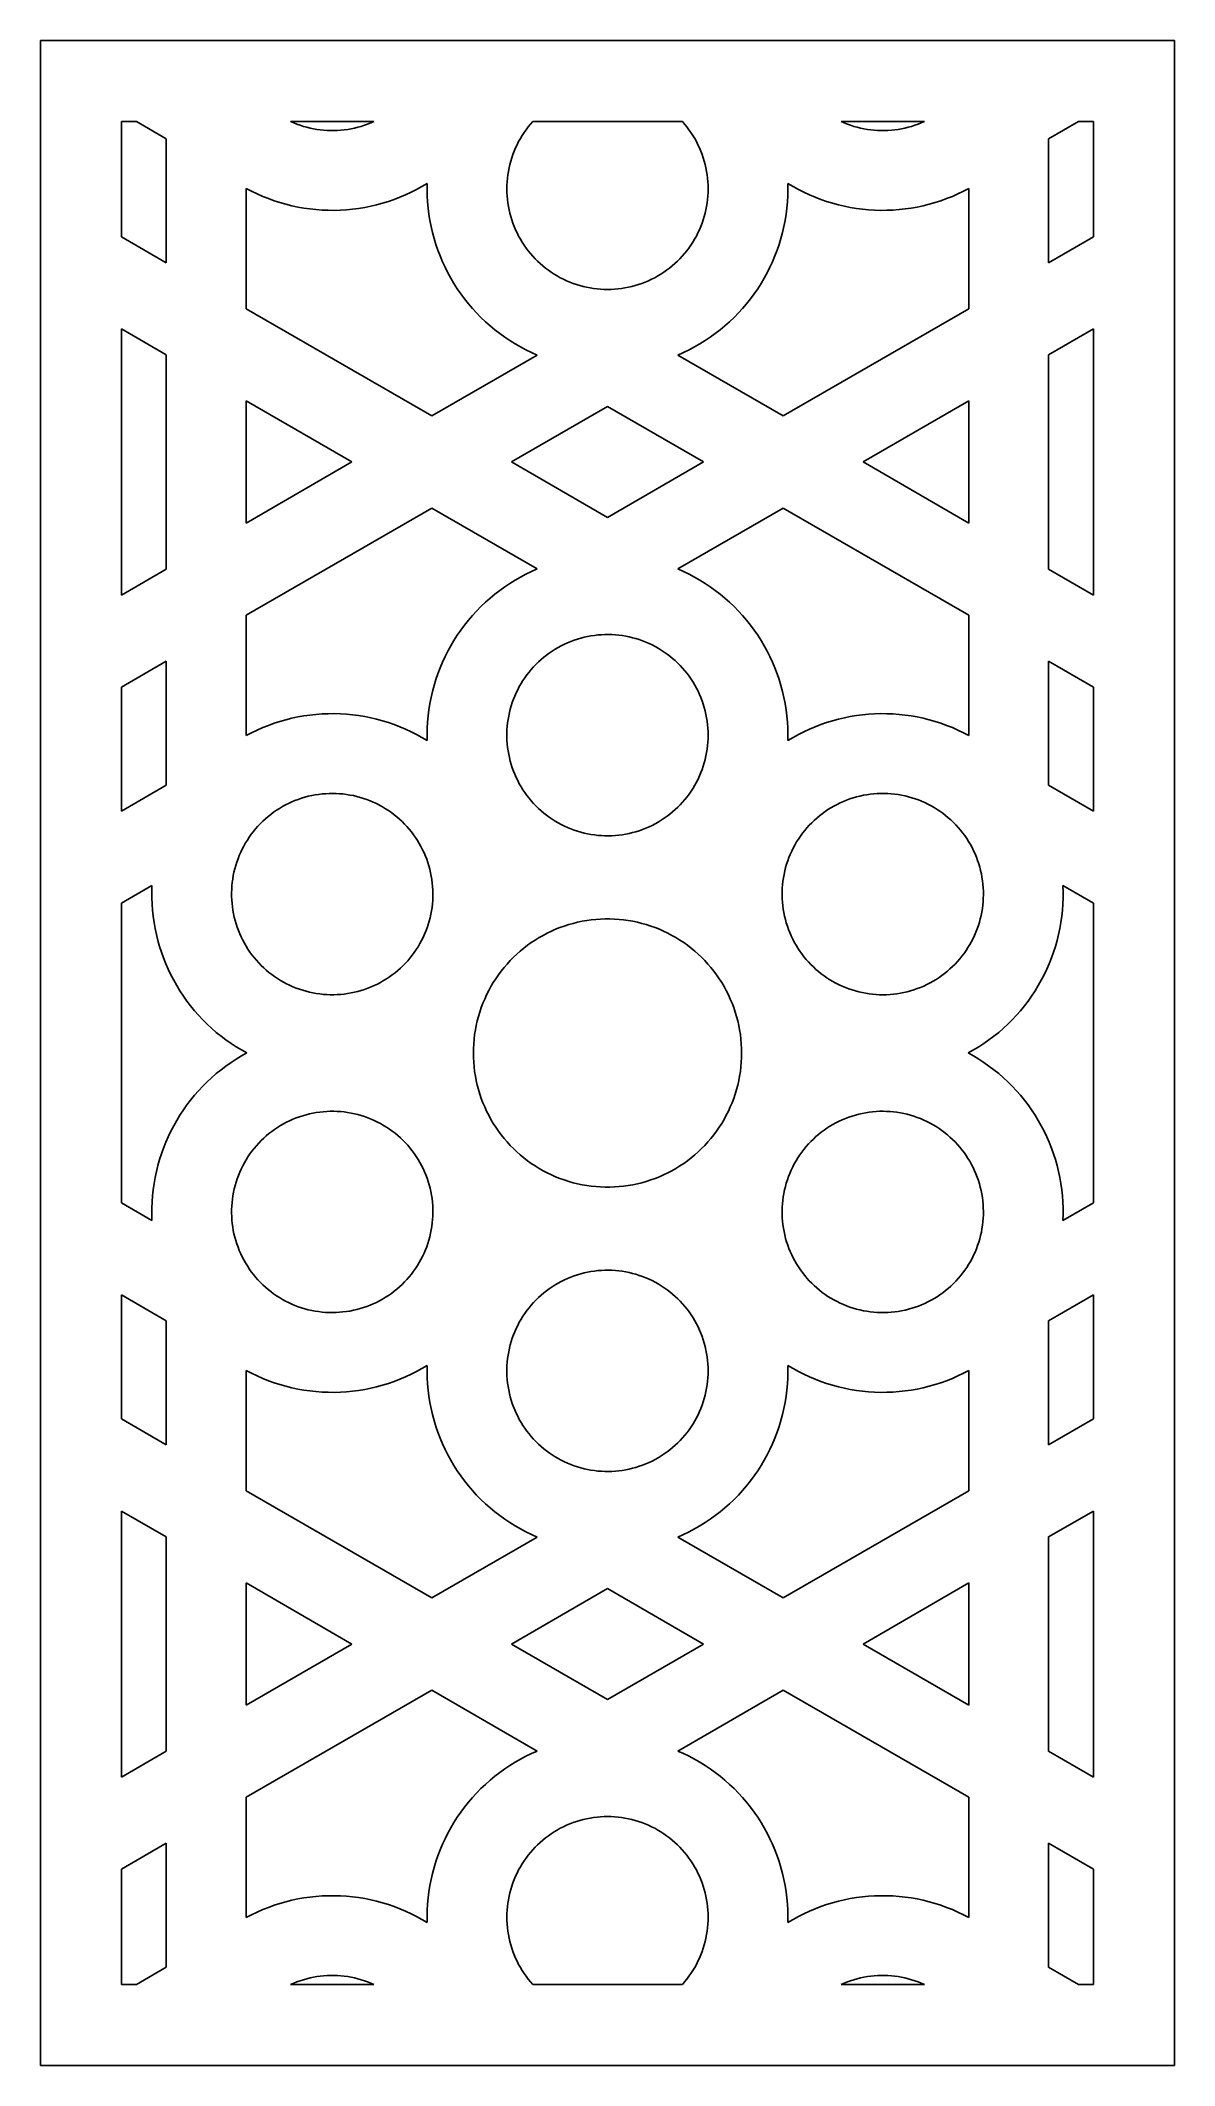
# Model space of a CAD drawing. Header units: millimetres. Extents: x 120 to 400, y 1801 to 2301.
import ezdxf

# ---------------------------------------------------------------- set-up
doc = ezdxf.new("R2010")
doc.units = ezdxf.units.MM
doc.layers.add('Layer 01', color=7, linetype='Continuous', true_color=0xffffff)

msp = doc.modelspace()

# ---------------------------------------------------------------- linework, layer by layer
at = {"layer": 'Layer 01'}
for p, q in [((400.21, 2301.02), (120.21, 2301.02)), ((120.21, 2301.02), (120.21, 1801.02)), ((400.21, 1801.02), (400.21, 2301.02)), ((140.21, 2252.54), (140.21, 2281.02)), ((140.21, 2281.02), (143.9, 2281.02)), ((143.9, 2281.02), (151.28, 2276.75)), ((182.73, 2280.68), (181.95, 2281.02)), ((181.95, 2281.02), (202.55, 2281.02)), ((183.52, 2280.37), (182.73, 2280.68)), ((184.32, 2280.08), (183.52, 2280.37)), ((185.13, 2279.82), (184.32, 2280.08)), ((200.18, 2280.08), (199.37, 2279.82)), ((200.98, 2280.37), (200.18, 2280.08)), ((201.77, 2280.68), (200.98, 2280.37)), ((202.55, 2281.02), (201.77, 2280.68)), ((240.62, 2279.69), (241.17, 2280.36)), ((241.17, 2280.36), (241.74, 2281.02)), ((241.74, 2281.02), (278.69, 2281.02)), ((278.69, 2281.02), (279.26, 2280.36)), ((279.26, 2280.36), (279.8, 2279.69)), ((318.66, 2280.68), (317.88, 2281.02)), ((317.88, 2281.02), (338.48, 2281.02)), ((319.45, 2280.37), (318.66, 2280.68)), ((320.25, 2280.08), (319.45, 2280.37)), ((321.06, 2279.82), (320.25, 2280.08)), ((336.11, 2280.08), (335.3, 2279.82)), ((336.91, 2280.37), (336.11, 2280.08)), ((337.7, 2280.68), (336.91, 2280.37)), ((338.48, 2281.02), (337.7, 2280.68)), ((369.14, 2276.75), (376.53, 2281.02)), ((376.53, 2281.02), (380.21, 2281.02)), ((380.21, 2281.02), (380.21, 2252.54)), ((151.28, 2276.75), (151.28, 2246.15)), ((185.95, 2279.59), (185.13, 2279.82)), ((186.77, 2279.39), (185.95, 2279.59)), ((187.6, 2279.22), (186.77, 2279.39)), ((188.44, 2279.08), (187.6, 2279.22)), ((189.28, 2278.96), (188.44, 2279.08)), ((190.13, 2278.87), (189.28, 2278.96)), ((190.97, 2278.82), (190.13, 2278.87)), ((191.82, 2278.79), (190.97, 2278.82)), ((192.67, 2278.79), (191.82, 2278.79)), ((193.52, 2278.82), (192.67, 2278.79)), ((194.37, 2278.87), (193.52, 2278.82)), ((195.21, 2278.96), (194.37, 2278.87)), ((196.06, 2279.08), (195.21, 2278.96)), ((196.89, 2279.22), (196.06, 2279.08)), ((197.72, 2279.39), (196.89, 2279.22)), ((198.55, 2279.59), (197.72, 2279.39)), ((199.37, 2279.82), (198.55, 2279.59)), ((237.51, 2274.5), (237.87, 2275.28)), ((237.87, 2275.28), (238.27, 2276.05)), ((238.27, 2276.05), (238.69, 2276.81)), ((238.69, 2276.81), (239.13, 2277.56)), ((239.13, 2277.56), (239.61, 2278.28)), ((239.61, 2278.28), (240.1, 2279)), ((240.1, 2279), (240.62, 2279.69)), ((279.8, 2279.69), (280.32, 2279)), ((280.32, 2279), (280.82, 2278.28)), ((280.82, 2278.28), (281.29, 2277.56)), ((281.29, 2277.56), (281.74, 2276.81)), ((281.74, 2276.81), (282.16, 2276.05)), ((282.16, 2276.05), (282.55, 2275.28)), ((282.55, 2275.28), (282.92, 2274.5)), ((321.88, 2279.59), (321.06, 2279.82)), ((322.7, 2279.39), (321.88, 2279.59)), ((323.53, 2279.22), (322.7, 2279.39)), ((324.37, 2279.08), (323.53, 2279.22)), ((325.21, 2278.96), (324.37, 2279.08)), ((326.06, 2278.87), (325.21, 2278.96)), ((326.9, 2278.82), (326.06, 2278.87)), ((327.75, 2278.79), (326.9, 2278.82)), ((328.6, 2278.79), (327.75, 2278.79)), ((329.45, 2278.82), (328.6, 2278.79)), ((330.3, 2278.87), (329.45, 2278.82)), ((331.14, 2278.96), (330.3, 2278.87)), ((331.99, 2279.08), (331.14, 2278.96)), ((332.82, 2279.22), (331.99, 2279.08)), ((333.65, 2279.39), (332.82, 2279.22)), ((334.48, 2279.59), (333.65, 2279.39)), ((335.3, 2279.82), (334.48, 2279.59)), ((369.14, 2246.15), (369.14, 2276.75)), ((235.9, 2269.56), (236.1, 2270.4)), ((236.1, 2270.4), (236.32, 2271.24)), ((236.32, 2271.24), (236.58, 2272.07)), ((236.58, 2272.07), (236.86, 2272.89)), ((236.86, 2272.89), (237.17, 2273.7)), ((237.17, 2273.7), (237.51, 2274.5)), ((282.92, 2274.5), (283.26, 2273.7)), ((283.26, 2273.7), (283.57, 2272.89)), ((283.57, 2272.89), (283.85, 2272.07)), ((283.85, 2272.07), (284.1, 2271.24)), ((284.1, 2271.24), (284.33, 2270.4)), ((284.33, 2270.4), (284.52, 2269.56)), ((214.38, 2264.97), (215.68, 2265.74)), ((215.68, 2265.74), (215.66, 2264.21)), ((235.36, 2264.39), (235.38, 2265.26)), ((235.38, 2265.26), (235.42, 2266.12)), ((235.42, 2266.12), (235.5, 2266.99)), ((235.5, 2266.99), (235.6, 2267.85)), ((235.6, 2267.85), (235.74, 2268.7)), ((235.74, 2268.7), (235.9, 2269.56)), ((284.52, 2269.56), (284.69, 2268.7)), ((284.69, 2268.7), (284.82, 2267.85)), ((284.82, 2267.85), (284.93, 2266.99)), ((284.93, 2266.99), (285, 2266.12)), ((285, 2266.12), (285.05, 2265.26)), ((285.05, 2265.26), (285.06, 2264.39)), ((306.04, 2264.97), (304.75, 2265.74)), ((304.75, 2265.74), (304.77, 2264.21)), ((170.98, 2234.77), (170.98, 2264.48)), ((170.98, 2264.48), (172.32, 2263.78)), ((172.32, 2263.78), (173.68, 2263.13)), ((173.68, 2263.13), (175.07, 2262.53)), ((175.07, 2262.53), (176.47, 2261.97)), ((176.47, 2261.97), (177.89, 2261.46)), ((177.89, 2261.46), (179.33, 2260.99)), ((179.33, 2260.99), (180.79, 2260.58)), ((180.79, 2260.58), (182.25, 2260.22)), ((182.25, 2260.22), (183.73, 2259.9)), ((200.26, 2259.81), (201.74, 2260.1)), ((201.74, 2260.1), (203.21, 2260.45)), ((203.21, 2260.45), (204.67, 2260.85)), ((204.67, 2260.85), (206.11, 2261.29)), ((206.11, 2261.29), (207.54, 2261.79)), ((207.54, 2261.79), (208.95, 2262.33)), ((208.95, 2262.33), (210.34, 2262.92)), ((210.34, 2262.92), (211.71, 2263.56)), ((211.71, 2263.56), (213.06, 2264.24)), ((213.06, 2264.24), (214.38, 2264.97)), ((215.66, 2264.21), (215.69, 2262.68)), ((215.69, 2262.68), (215.78, 2261.16)), ((215.78, 2261.16), (215.91, 2259.63)), ((235.38, 2263.52), (235.36, 2264.39)), ((235.42, 2262.66), (235.38, 2263.52)), ((235.5, 2261.79), (235.42, 2262.66)), ((235.6, 2260.93), (235.5, 2261.79)), ((235.74, 2260.07), (235.6, 2260.93)), ((235.91, 2259.22), (235.74, 2260.07)), ((284.69, 2260.07), (284.52, 2259.22)), ((284.82, 2260.93), (284.69, 2260.07)), ((284.93, 2261.79), (284.82, 2260.93)), ((285, 2262.66), (284.93, 2261.79)), ((285.05, 2263.52), (285, 2262.66)), ((285.06, 2264.39), (285.05, 2263.52)), ((304.65, 2261.16), (304.51, 2259.63)), ((304.73, 2262.68), (304.65, 2261.16)), ((304.77, 2264.21), (304.73, 2262.68)), ((307.37, 2264.24), (306.04, 2264.97)), ((308.72, 2263.56), (307.37, 2264.24)), ((310.09, 2262.92), (308.72, 2263.56)), ((311.48, 2262.33), (310.09, 2262.92)), ((312.89, 2261.79), (311.48, 2262.33)), ((314.32, 2261.29), (312.89, 2261.79)), ((315.76, 2260.85), (314.32, 2261.29)), ((317.22, 2260.45), (315.76, 2260.85)), ((318.69, 2260.1), (317.22, 2260.45)), ((320.17, 2259.81), (318.69, 2260.1)), ((338.17, 2260.22), (336.69, 2259.9)), ((339.64, 2260.58), (338.17, 2260.22)), ((341.09, 2260.99), (339.64, 2260.58)), ((342.53, 2261.46), (341.09, 2260.99)), ((343.95, 2261.97), (342.53, 2261.46)), ((345.36, 2262.53), (343.95, 2261.97)), ((346.74, 2263.13), (345.36, 2262.53)), ((348.1, 2263.78), (346.74, 2263.13)), ((349.44, 2264.48), (348.1, 2263.78)), ((349.44, 2234.77), (349.44, 2264.48)), ((183.73, 2259.9), (185.22, 2259.64)), ((185.22, 2259.64), (186.71, 2259.43)), ((186.71, 2259.43), (188.22, 2259.26)), ((188.22, 2259.26), (189.72, 2259.15)), ((189.72, 2259.15), (191.23, 2259.09)), ((191.23, 2259.09), (192.74, 2259.08)), ((192.74, 2259.08), (194.25, 2259.13)), ((194.25, 2259.13), (195.76, 2259.22)), ((195.76, 2259.22), (197.27, 2259.36)), ((197.27, 2259.36), (198.77, 2259.56)), ((198.77, 2259.56), (200.26, 2259.81)), ((215.91, 2259.63), (216.1, 2258.12)), ((216.1, 2258.12), (216.34, 2256.61)), ((216.34, 2256.61), (216.64, 2255.11)), ((216.64, 2255.11), (216.98, 2253.62)), ((236.1, 2258.38), (235.91, 2259.22)), ((236.33, 2257.54), (236.1, 2258.38)), ((236.58, 2256.71), (236.33, 2257.54)), ((236.86, 2255.89), (236.58, 2256.71)), ((237.17, 2255.08), (236.86, 2255.89)), ((237.51, 2254.28), (237.17, 2255.08)), ((283.25, 2255.08), (282.91, 2254.28)), ((283.56, 2255.89), (283.25, 2255.08)), ((283.85, 2256.71), (283.56, 2255.89)), ((284.1, 2257.54), (283.85, 2256.71)), ((284.32, 2258.38), (284.1, 2257.54)), ((284.52, 2259.22), (284.32, 2258.38)), ((303.79, 2255.11), (303.44, 2253.62)), ((304.08, 2256.61), (303.79, 2255.11)), ((304.32, 2258.12), (304.08, 2256.61)), ((304.51, 2259.63), (304.32, 2258.12)), ((321.66, 2259.56), (320.17, 2259.81)), ((323.16, 2259.36), (321.66, 2259.56)), ((324.66, 2259.22), (323.16, 2259.36)), ((326.17, 2259.13), (324.66, 2259.22)), ((327.68, 2259.08), (326.17, 2259.13)), ((329.19, 2259.09), (327.68, 2259.08)), ((330.7, 2259.15), (329.19, 2259.09)), ((332.21, 2259.26), (330.7, 2259.15)), ((333.71, 2259.43), (332.21, 2259.26)), ((335.21, 2259.64), (333.71, 2259.43)), ((336.69, 2259.9), (335.21, 2259.64)), ((151.28, 2246.15), (140.21, 2252.54)), ((216.98, 2253.62), (217.38, 2252.14)), ((217.38, 2252.14), (217.82, 2250.68)), ((217.82, 2250.68), (218.32, 2249.23)), ((237.88, 2253.5), (237.51, 2254.28)), ((238.27, 2252.72), (237.88, 2253.5)), ((238.69, 2251.97), (238.27, 2252.72)), ((239.14, 2251.22), (238.69, 2251.97)), ((239.61, 2250.49), (239.14, 2251.22)), ((240.11, 2249.78), (239.61, 2250.49)), ((280.81, 2250.49), (280.32, 2249.78)), ((281.29, 2251.22), (280.81, 2250.49)), ((281.73, 2251.97), (281.29, 2251.22)), ((282.15, 2252.72), (281.73, 2251.97)), ((282.55, 2253.5), (282.15, 2252.72)), ((282.91, 2254.28), (282.55, 2253.5)), ((302.6, 2250.68), (302.11, 2249.23)), ((303.05, 2252.14), (302.6, 2250.68)), ((303.44, 2253.62), (303.05, 2252.14)), ((380.21, 2252.54), (369.14, 2246.15)), ((218.32, 2249.23), (218.86, 2247.81)), ((218.86, 2247.81), (219.46, 2246.4)), ((219.46, 2246.4), (220.1, 2245.01)), ((220.1, 2245.01), (220.79, 2243.65)), ((240.63, 2249.09), (240.11, 2249.78)), ((241.18, 2248.42), (240.63, 2249.09)), ((241.75, 2247.76), (241.18, 2248.42)), ((242.34, 2247.13), (241.75, 2247.76)), ((242.95, 2246.52), (242.34, 2247.13)), ((243.59, 2245.92), (242.95, 2246.52)), ((244.24, 2245.36), (243.59, 2245.92)), ((244.91, 2244.81), (244.24, 2245.36)), ((276.18, 2245.36), (275.51, 2244.81)), ((276.84, 2245.92), (276.18, 2245.36)), ((277.47, 2246.52), (276.84, 2245.92)), ((278.09, 2247.13), (277.47, 2246.52)), ((278.68, 2247.76), (278.09, 2247.13)), ((279.25, 2248.42), (278.68, 2247.76)), ((279.79, 2249.09), (279.25, 2248.42)), ((280.32, 2249.78), (279.79, 2249.09)), ((300.33, 2245.01), (299.64, 2243.65)), ((300.97, 2246.4), (300.33, 2245.01)), ((301.56, 2247.81), (300.97, 2246.4)), ((302.11, 2249.23), (301.56, 2247.81)), ((220.79, 2243.65), (221.52, 2242.31)), ((221.52, 2242.31), (222.3, 2240.99)), ((222.3, 2240.99), (223.13, 2239.7)), ((245.61, 2244.29), (244.91, 2244.81)), ((246.32, 2243.79), (245.61, 2244.29)), ((247.05, 2243.32), (246.32, 2243.79)), ((247.79, 2242.87), (247.05, 2243.32)), ((248.55, 2242.45), (247.79, 2242.87)), ((249.32, 2242.06), (248.55, 2242.45)), ((250.11, 2241.69), (249.32, 2242.06)), ((250.9, 2241.35), (250.11, 2241.69)), ((251.71, 2241.04), (250.9, 2241.35)), ((252.53, 2240.76), (251.71, 2241.04)), ((253.36, 2240.51), (252.53, 2240.76)), ((254.2, 2240.28), (253.36, 2240.51)), ((255.05, 2240.09), (254.2, 2240.28)), ((255.9, 2239.92), (255.05, 2240.09)), ((265.38, 2240.09), (264.53, 2239.92)), ((266.22, 2240.28), (265.38, 2240.09)), ((267.06, 2240.51), (266.22, 2240.28)), ((267.89, 2240.76), (267.06, 2240.51)), ((268.71, 2241.04), (267.89, 2240.76)), ((269.52, 2241.35), (268.71, 2241.04)), ((270.32, 2241.69), (269.52, 2241.35)), ((271.11, 2242.06), (270.32, 2241.69)), ((271.88, 2242.45), (271.11, 2242.06)), ((272.64, 2242.87), (271.88, 2242.45)), ((273.38, 2243.32), (272.64, 2242.87)), ((274.11, 2243.79), (273.38, 2243.32)), ((274.82, 2244.29), (274.11, 2243.79)), ((275.51, 2244.81), (274.82, 2244.29)), ((298.12, 2240.99), (297.3, 2239.7)), ((298.9, 2242.31), (298.12, 2240.99)), ((299.64, 2243.65), (298.9, 2242.31)), ((223.13, 2239.7), (223.99, 2238.45)), ((223.99, 2238.45), (224.91, 2237.22)), ((224.91, 2237.22), (225.86, 2236.03)), ((225.86, 2236.03), (226.85, 2234.86)), ((256.75, 2239.78), (255.9, 2239.92)), ((257.62, 2239.68), (256.75, 2239.78)), ((258.48, 2239.6), (257.62, 2239.68)), ((259.35, 2239.56), (258.48, 2239.6)), ((260.21, 2239.54), (259.35, 2239.56)), ((261.08, 2239.56), (260.21, 2239.54)), ((261.95, 2239.6), (261.08, 2239.56)), ((262.81, 2239.68), (261.95, 2239.6)), ((263.67, 2239.78), (262.81, 2239.68)), ((264.53, 2239.92), (263.67, 2239.78)), ((294.57, 2236.03), (293.57, 2234.86)), ((295.52, 2237.22), (294.57, 2236.03)), ((296.43, 2238.45), (295.52, 2237.22)), ((297.3, 2239.7), (296.43, 2238.45)), ((216.8, 2208.32), (170.98, 2234.77)), ((226.85, 2234.86), (227.88, 2233.74)), ((227.88, 2233.74), (228.96, 2232.65)), ((228.96, 2232.65), (230.06, 2231.59)), ((230.06, 2231.59), (231.21, 2230.58)), ((231.21, 2230.58), (232.38, 2229.6)), ((289.22, 2230.58), (288.04, 2229.6)), ((290.36, 2231.59), (289.22, 2230.58)), ((291.47, 2232.65), (290.36, 2231.59)), ((292.54, 2233.74), (291.47, 2232.65)), ((293.57, 2234.86), (292.54, 2233.74)), ((303.62, 2208.32), (349.44, 2234.77)), ((151.28, 2223.4), (140.21, 2229.79)), ((140.21, 2229.79), (140.21, 2164.1)), ((232.38, 2229.6), (233.59, 2228.67)), ((233.59, 2228.67), (234.83, 2227.78)), ((234.83, 2227.78), (236.1, 2226.93)), ((236.1, 2226.93), (237.4, 2226.12)), ((237.4, 2226.12), (238.73, 2225.36)), ((238.73, 2225.36), (240.08, 2224.65)), ((281.69, 2225.36), (280.34, 2224.65)), ((283.02, 2226.12), (281.69, 2225.36)), ((284.32, 2226.93), (283.02, 2226.12)), ((285.59, 2227.78), (284.32, 2226.93)), ((286.83, 2228.67), (285.59, 2227.78)), ((288.04, 2229.6), (286.83, 2228.67)), ((380.21, 2229.79), (369.14, 2223.4)), ((380.21, 2164.1), (380.21, 2229.79)), ((151.28, 2170.49), (151.28, 2223.4)), ((242.85, 2223.36), (216.8, 2208.32)), ((240.08, 2224.65), (241.46, 2223.98)), ((241.46, 2223.98), (242.85, 2223.36)), ((278.97, 2223.98), (277.57, 2223.36)), ((277.57, 2223.36), (303.62, 2208.32)), ((280.34, 2224.65), (278.97, 2223.98)), ((369.14, 2223.4), (369.14, 2170.49)), ((197.1, 2196.95), (170.98, 2212.02)), ((170.98, 2212.02), (170.98, 2181.87)), ((236.5, 2196.95), (260.21, 2210.63)), ((260.21, 2210.63), (283.92, 2196.95)), ((349.44, 2212.02), (323.33, 2196.95)), ((349.44, 2181.87), (349.44, 2212.02)), ((170.98, 2181.87), (197.1, 2196.95)), ((260.21, 2183.26), (236.5, 2196.95)), ((283.92, 2196.95), (260.21, 2183.26)), ((323.33, 2196.95), (349.44, 2181.87)), ((216.8, 2185.57), (170.98, 2159.12)), ((242.85, 2170.53), (216.8, 2185.57)), ((303.62, 2185.57), (277.57, 2170.53)), ((349.44, 2159.12), (303.62, 2185.57)), ((140.21, 2164.1), (151.28, 2170.49)), ((241.46, 2169.91), (242.85, 2170.53)), ((277.57, 2170.53), (278.97, 2169.91)), ((369.14, 2170.49), (380.21, 2164.1)), ((232.38, 2164.29), (233.59, 2165.22)), ((233.59, 2165.22), (234.83, 2166.11)), ((234.83, 2166.11), (236.1, 2166.96)), ((236.1, 2166.96), (237.4, 2167.77)), ((237.4, 2167.77), (238.73, 2168.53)), ((238.73, 2168.53), (240.08, 2169.24)), ((240.08, 2169.24), (241.46, 2169.91)), ((278.97, 2169.91), (280.34, 2169.24)), ((280.34, 2169.24), (281.69, 2168.53)), ((281.69, 2168.53), (283.02, 2167.77)), ((283.02, 2167.77), (284.32, 2166.96)), ((284.32, 2166.96), (285.59, 2166.11)), ((285.59, 2166.11), (286.83, 2165.22)), ((286.83, 2165.22), (288.04, 2164.29)), ((226.85, 2159.03), (227.88, 2160.15)), ((227.88, 2160.15), (228.96, 2161.25)), ((228.96, 2161.25), (230.06, 2162.3)), ((230.06, 2162.3), (231.21, 2163.31)), ((231.21, 2163.31), (232.38, 2164.29)), ((288.04, 2164.29), (289.22, 2163.31)), ((289.22, 2163.31), (290.36, 2162.3)), ((290.36, 2162.3), (291.47, 2161.25)), ((291.47, 2161.25), (292.54, 2160.15)), ((292.54, 2160.15), (293.57, 2159.03)), ((170.98, 2159.12), (170.98, 2129.41)), ((223.13, 2154.19), (223.99, 2155.44)), ((223.99, 2155.44), (224.91, 2156.67)), ((224.91, 2156.67), (225.86, 2157.87)), ((225.86, 2157.87), (226.85, 2159.03)), ((293.57, 2159.03), (294.57, 2157.87)), ((294.57, 2157.87), (295.52, 2156.67)), ((295.52, 2156.67), (296.43, 2155.44)), ((296.43, 2155.44), (297.3, 2154.19)), ((349.44, 2129.41), (349.44, 2159.12)), ((220.1, 2148.88), (220.79, 2150.24)), ((220.79, 2150.24), (221.52, 2151.59)), ((221.52, 2151.59), (222.3, 2152.9)), ((222.3, 2152.9), (223.13, 2154.19)), ((246.56, 2150.26), (245.85, 2149.78)), ((247.29, 2150.72), (246.56, 2150.26)), ((248.04, 2151.16), (247.29, 2150.72)), ((248.8, 2151.57), (248.04, 2151.16)), ((249.57, 2151.95), (248.8, 2151.57)), ((250.35, 2152.31), (249.57, 2151.95)), ((251.15, 2152.64), (250.35, 2152.31)), ((251.96, 2152.94), (251.15, 2152.64)), ((252.78, 2153.21), (251.96, 2152.94)), ((253.61, 2153.45), (252.78, 2153.21)), ((254.44, 2153.67), (253.61, 2153.45)), ((255.28, 2153.85), (254.44, 2153.67)), ((256.13, 2154.01), (255.28, 2153.85)), ((256.99, 2154.14), (256.13, 2154.01)), ((257.84, 2154.23), (256.99, 2154.14)), ((258.7, 2154.3), (257.84, 2154.23)), ((259.57, 2154.34), (258.7, 2154.3)), ((260.43, 2154.35), (259.57, 2154.34)), ((261.29, 2154.32), (260.43, 2154.35)), ((262.15, 2154.27), (261.29, 2154.32)), ((263.01, 2154.19), (262.15, 2154.27)), ((263.87, 2154.08), (263.01, 2154.19)), ((264.72, 2153.94), (263.87, 2154.08)), ((265.56, 2153.77), (264.72, 2153.94)), ((266.4, 2153.56), (265.56, 2153.77)), ((267.23, 2153.34), (266.4, 2153.56)), ((268.06, 2153.08), (267.23, 2153.34)), ((268.87, 2152.79), (268.06, 2153.08)), ((269.67, 2152.48), (268.87, 2152.79)), ((270.46, 2152.13), (269.67, 2152.48)), ((271.24, 2151.76), (270.46, 2152.13)), ((272.01, 2151.37), (271.24, 2151.76)), ((272.76, 2150.95), (272.01, 2151.37)), ((273.5, 2150.5), (272.76, 2150.95)), ((274.22, 2150.02), (273.5, 2150.5)), ((274.92, 2149.53), (274.22, 2150.02)), ((297.3, 2154.19), (298.12, 2152.9)), ((298.12, 2152.9), (298.9, 2151.59)), ((298.9, 2151.59), (299.64, 2150.24)), ((299.64, 2150.24), (300.33, 2148.88)), ((151.28, 2147.74), (140.21, 2141.35)), ((151.28, 2117.14), (151.28, 2147.74)), ((218.32, 2144.66), (218.86, 2146.08)), ((218.86, 2146.08), (219.46, 2147.49)), ((219.46, 2147.49), (220.1, 2148.88)), ((240.84, 2145.06), (240.31, 2144.38)), ((241.39, 2145.73), (240.84, 2145.06)), ((241.97, 2146.37), (241.39, 2145.73)), ((242.56, 2146.99), (241.97, 2146.37)), ((243.18, 2147.59), (242.56, 2146.99)), ((243.82, 2148.17), (243.18, 2147.59)), ((244.48, 2148.73), (243.82, 2148.17)), ((245.16, 2149.27), (244.48, 2148.73)), ((245.85, 2149.78), (245.16, 2149.27)), ((275.61, 2149), (274.92, 2149.53)), ((276.28, 2148.46), (275.61, 2149)), ((276.93, 2147.89), (276.28, 2148.46)), ((277.56, 2147.3), (276.93, 2147.89)), ((278.16, 2146.68), (277.56, 2147.3)), ((278.75, 2146.05), (278.16, 2146.68)), ((279.31, 2145.4), (278.75, 2146.05)), ((279.85, 2144.72), (279.31, 2145.4)), ((300.33, 2148.88), (300.97, 2147.49)), ((300.97, 2147.49), (301.56, 2146.08)), ((301.56, 2146.08), (302.11, 2144.66)), ((380.21, 2141.35), (369.14, 2147.74)), ((369.14, 2147.74), (369.14, 2117.14)), ((140.21, 2141.35), (140.21, 2110.75)), ((216.64, 2138.78), (216.98, 2140.27)), ((216.98, 2140.27), (217.38, 2141.75)), ((217.38, 2141.75), (217.82, 2143.21)), ((217.82, 2143.21), (218.32, 2144.66)), ((238.04, 2140.72), (237.66, 2139.94)), ((238.44, 2141.48), (238.04, 2140.72)), ((238.87, 2142.23), (238.44, 2141.48)), ((239.33, 2142.96), (238.87, 2142.23)), ((239.81, 2143.68), (239.33, 2142.96)), ((240.31, 2144.38), (239.81, 2143.68)), ((280.37, 2144.03), (279.85, 2144.72)), ((280.86, 2143.33), (280.37, 2144.03)), ((281.33, 2142.6), (280.86, 2143.33)), ((281.77, 2141.86), (281.33, 2142.6)), ((282.19, 2141.1), (281.77, 2141.86)), ((282.58, 2140.33), (282.19, 2141.1)), ((282.94, 2139.55), (282.58, 2140.33)), ((302.11, 2144.66), (302.6, 2143.21)), ((302.6, 2143.21), (303.05, 2141.75)), ((303.05, 2141.75), (303.44, 2140.27)), ((303.44, 2140.27), (303.79, 2138.78)), ((380.21, 2110.75), (380.21, 2141.35)), ((215.91, 2134.26), (216.1, 2135.77)), ((216.1, 2135.77), (216.34, 2137.28)), ((216.34, 2137.28), (216.64, 2138.78)), ((235.99, 2135.06), (235.81, 2134.21)), ((236.2, 2135.89), (235.99, 2135.06)), ((236.44, 2136.72), (236.2, 2135.89)), ((236.7, 2137.54), (236.44, 2136.72)), ((236.99, 2138.36), (236.7, 2137.54)), ((237.32, 2139.16), (236.99, 2138.36)), ((237.66, 2139.94), (237.32, 2139.16)), ((283.27, 2138.76), (282.94, 2139.55)), ((283.58, 2137.95), (283.27, 2138.76)), ((283.86, 2137.13), (283.58, 2137.95)), ((284.11, 2136.31), (283.86, 2137.13)), ((284.33, 2135.48), (284.11, 2136.31)), ((284.53, 2134.63), (284.33, 2135.48)), ((303.79, 2138.78), (304.08, 2137.28)), ((304.08, 2137.28), (304.32, 2135.77)), ((304.32, 2135.77), (304.51, 2134.26)), ((170.98, 2129.41), (172.32, 2130.11)), ((172.32, 2130.11), (173.68, 2130.76)), ((173.68, 2130.76), (175.07, 2131.37)), ((175.07, 2131.37), (176.47, 2131.92)), ((176.47, 2131.92), (177.89, 2132.43)), ((177.89, 2132.43), (179.33, 2132.9)), ((179.33, 2132.9), (180.79, 2133.31)), ((180.79, 2133.31), (182.25, 2133.67)), ((182.25, 2133.67), (183.73, 2133.99)), ((183.73, 2133.99), (185.22, 2134.25)), ((185.22, 2134.25), (186.71, 2134.47)), ((186.71, 2134.47), (188.22, 2134.63)), ((188.22, 2134.63), (189.72, 2134.74)), ((189.72, 2134.74), (191.23, 2134.8)), ((191.23, 2134.8), (192.74, 2134.81)), ((192.74, 2134.81), (194.25, 2134.76)), ((194.25, 2134.76), (195.76, 2134.67)), ((195.76, 2134.67), (197.27, 2134.53)), ((197.27, 2134.53), (198.77, 2134.33)), ((198.77, 2134.33), (200.26, 2134.08)), ((200.26, 2134.08), (201.74, 2133.79)), ((201.74, 2133.79), (203.21, 2133.44)), ((203.21, 2133.44), (204.67, 2133.04)), ((204.67, 2133.04), (206.11, 2132.6)), ((206.11, 2132.6), (207.54, 2132.1)), ((207.54, 2132.1), (208.95, 2131.56)), ((208.95, 2131.56), (210.34, 2130.97)), ((210.34, 2130.97), (211.71, 2130.34)), ((211.71, 2130.34), (213.06, 2129.65)), ((215.66, 2129.68), (215.69, 2131.21)), ((215.69, 2131.21), (215.78, 2132.73)), ((215.78, 2132.73), (215.91, 2134.26)), ((235.39, 2130.79), (235.36, 2129.93)), ((235.45, 2131.65), (235.39, 2130.79)), ((235.54, 2132.51), (235.45, 2131.65)), ((235.66, 2133.36), (235.54, 2132.51)), ((235.81, 2134.21), (235.66, 2133.36)), ((284.69, 2133.79), (284.53, 2134.63)), ((284.82, 2132.94), (284.69, 2133.79)), ((284.93, 2132.08), (284.82, 2132.94)), ((285, 2131.22), (284.93, 2132.08)), ((285.05, 2130.36), (285, 2131.22)), ((285.06, 2129.5), (285.05, 2130.36)), ((304.51, 2134.26), (304.65, 2132.73)), ((304.65, 2132.73), (304.73, 2131.21)), ((304.73, 2131.21), (304.77, 2129.68)), ((307.37, 2129.65), (308.72, 2130.34)), ((308.72, 2130.34), (310.09, 2130.97)), ((310.09, 2130.97), (311.48, 2131.56)), ((311.48, 2131.56), (312.89, 2132.1)), ((312.89, 2132.1), (314.32, 2132.6)), ((314.32, 2132.6), (315.76, 2133.04)), ((315.76, 2133.04), (317.22, 2133.44)), ((317.22, 2133.44), (318.69, 2133.79)), ((318.69, 2133.79), (320.17, 2134.08)), ((320.17, 2134.08), (321.66, 2134.33)), ((321.66, 2134.33), (323.16, 2134.53)), ((323.16, 2134.53), (324.66, 2134.67)), ((324.66, 2134.67), (326.17, 2134.76)), ((326.17, 2134.76), (327.68, 2134.81)), ((327.68, 2134.81), (329.19, 2134.8)), ((329.19, 2134.8), (330.7, 2134.74)), ((330.7, 2134.74), (332.21, 2134.63)), ((332.21, 2134.63), (333.71, 2134.47)), ((333.71, 2134.47), (335.21, 2134.25)), ((335.21, 2134.25), (336.69, 2133.99)), ((336.69, 2133.99), (338.17, 2133.67)), ((338.17, 2133.67), (339.64, 2133.31)), ((339.64, 2133.31), (341.09, 2132.9)), ((341.09, 2132.9), (342.53, 2132.43)), ((342.53, 2132.43), (343.95, 2131.92)), ((343.95, 2131.92), (345.36, 2131.37)), ((345.36, 2131.37), (346.74, 2130.76)), ((346.74, 2130.76), (348.1, 2130.11)), ((348.1, 2130.11), (349.44, 2129.41)), ((213.06, 2129.65), (214.38, 2128.92)), ((214.38, 2128.92), (215.68, 2128.15)), ((215.68, 2128.15), (215.66, 2129.68)), ((235.36, 2129.93), (235.36, 2129.06)), ((235.36, 2129.06), (235.39, 2128.2)), ((235.39, 2128.2), (235.45, 2127.34)), ((235.45, 2127.34), (235.54, 2126.48)), ((235.54, 2126.48), (235.66, 2125.63)), ((235.66, 2125.63), (235.81, 2124.78)), ((284.53, 2124.36), (284.69, 2125.2)), ((284.69, 2125.2), (284.82, 2126.06)), ((284.82, 2126.06), (284.93, 2126.91)), ((284.93, 2126.91), (285, 2127.77)), ((285, 2127.77), (285.05, 2128.63)), ((285.05, 2128.63), (285.06, 2129.5)), ((304.77, 2129.68), (304.75, 2128.15)), ((304.75, 2128.15), (306.04, 2128.92)), ((306.04, 2128.92), (307.37, 2129.65)), ((235.81, 2124.78), (235.99, 2123.94)), ((235.99, 2123.94), (236.2, 2123.1)), ((236.2, 2123.1), (236.44, 2122.27)), ((236.44, 2122.27), (236.7, 2121.45)), ((236.7, 2121.45), (236.99, 2120.64)), ((236.99, 2120.64), (237.32, 2119.84)), ((282.94, 2119.44), (283.27, 2120.24)), ((283.27, 2120.24), (283.58, 2121.04)), ((283.58, 2121.04), (283.86, 2121.86)), ((283.86, 2121.86), (284.11, 2122.68)), ((284.11, 2122.68), (284.33, 2123.52)), ((284.33, 2123.52), (284.53, 2124.36)), ((140.21, 2110.75), (151.28, 2117.14)), ((190.6, 2115.05), (189.74, 2114.98)), ((191.46, 2115.1), (190.6, 2115.05)), ((192.32, 2115.11), (191.46, 2115.1)), ((193.18, 2115.09), (192.32, 2115.11)), ((194.04, 2115.04), (193.18, 2115.09)), ((194.9, 2114.97), (194.04, 2115.04)), ((237.32, 2119.84), (237.66, 2119.05)), ((237.66, 2119.05), (238.04, 2118.27)), ((238.04, 2118.27), (238.44, 2117.51)), ((238.44, 2117.51), (238.87, 2116.76)), ((238.87, 2116.76), (239.33, 2116.03)), ((239.33, 2116.03), (239.81, 2115.31)), ((239.81, 2115.31), (240.31, 2114.61)), ((280.37, 2114.96), (280.86, 2115.67)), ((280.86, 2115.67), (281.33, 2116.39)), ((281.33, 2116.39), (281.77, 2117.13)), ((281.77, 2117.13), (282.19, 2117.89)), ((282.19, 2117.89), (282.58, 2118.66)), ((282.58, 2118.66), (282.94, 2119.44)), ((325.95, 2115.01), (325.09, 2114.92)), ((326.81, 2115.07), (325.95, 2115.01)), ((327.67, 2115.1), (326.81, 2115.07)), ((328.54, 2115.11), (327.67, 2115.1)), ((329.4, 2115.08), (328.54, 2115.11)), ((330.26, 2115.02), (329.4, 2115.08)), ((331.12, 2114.93), (330.26, 2115.02)), ((369.14, 2117.14), (380.21, 2110.75)), ((177.77, 2110.45), (177.08, 2109.94)), ((178.48, 2110.94), (177.77, 2110.45)), ((179.2, 2111.41), (178.48, 2110.94)), ((179.95, 2111.85), (179.2, 2111.41)), ((180.7, 2112.26), (179.95, 2111.85)), ((181.47, 2112.65), (180.7, 2112.26)), ((182.26, 2113.01), (181.47, 2112.65)), ((183.05, 2113.35), (182.26, 2113.01)), ((183.86, 2113.65), (183.05, 2113.35)), ((184.68, 2113.93), (183.86, 2113.65)), ((185.5, 2114.18), (184.68, 2113.93)), ((186.34, 2114.4), (185.5, 2114.18)), ((187.18, 2114.59), (186.34, 2114.4)), ((188.03, 2114.75), (187.18, 2114.59)), ((188.88, 2114.88), (188.03, 2114.75)), ((189.74, 2114.98), (188.88, 2114.88)), ((195.76, 2114.86), (194.9, 2114.97)), ((196.61, 2114.72), (195.76, 2114.86)), ((197.46, 2114.56), (196.61, 2114.72)), ((198.3, 2114.36), (197.46, 2114.56)), ((199.13, 2114.14), (198.3, 2114.36)), ((199.95, 2113.88), (199.13, 2114.14)), ((200.77, 2113.6), (199.95, 2113.88)), ((201.58, 2113.29), (200.77, 2113.6)), ((202.37, 2112.95), (201.58, 2113.29)), ((203.15, 2112.59), (202.37, 2112.95)), ((203.92, 2112.2), (203.15, 2112.59)), ((204.67, 2111.78), (203.92, 2112.2)), ((205.41, 2111.33), (204.67, 2111.78)), ((206.14, 2110.86), (205.41, 2111.33)), ((206.84, 2110.37), (206.14, 2110.86)), ((207.53, 2109.85), (206.84, 2110.37)), ((240.31, 2114.61), (240.84, 2113.93)), ((240.84, 2113.93), (241.39, 2113.27)), ((241.39, 2113.27), (241.97, 2112.62)), ((241.97, 2112.62), (242.56, 2112)), ((242.56, 2112), (243.18, 2111.4)), ((243.18, 2111.4), (243.82, 2110.82)), ((243.82, 2110.82), (244.48, 2110.26)), ((244.48, 2110.26), (245.16, 2109.73)), ((275.61, 2109.99), (276.28, 2110.54)), ((276.28, 2110.54), (276.93, 2111.1)), ((276.93, 2111.1), (277.56, 2111.7)), ((277.56, 2111.7), (278.16, 2112.31)), ((278.16, 2112.31), (278.75, 2112.94)), ((278.75, 2112.94), (279.31, 2113.6)), ((279.31, 2113.6), (279.85, 2114.27)), ((279.85, 2114.27), (280.37, 2114.96)), ((313.23, 2110.11), (312.55, 2109.58)), ((313.93, 2110.62), (313.23, 2110.11)), ((314.65, 2111.1), (313.93, 2110.62)), ((315.38, 2111.56), (314.65, 2111.1)), ((316.13, 2111.99), (315.38, 2111.56)), ((316.89, 2112.4), (316.13, 2111.99)), ((317.66, 2112.77), (316.89, 2112.4)), ((318.45, 2113.13), (317.66, 2112.77)), ((319.25, 2113.45), (318.45, 2113.13)), ((320.06, 2113.75), (319.25, 2113.45)), ((320.88, 2114.01), (320.06, 2113.75)), ((321.71, 2114.25), (320.88, 2114.01)), ((322.55, 2114.46), (321.71, 2114.25)), ((323.39, 2114.64), (322.55, 2114.46)), ((324.24, 2114.79), (323.39, 2114.64)), ((325.09, 2114.92), (324.24, 2114.79)), ((331.97, 2114.82), (331.12, 2114.93)), ((332.82, 2114.67), (331.97, 2114.82)), ((333.67, 2114.49), (332.82, 2114.67)), ((334.51, 2114.29), (333.67, 2114.49)), ((335.34, 2114.06), (334.51, 2114.29)), ((336.16, 2113.79), (335.34, 2114.06)), ((336.97, 2113.5), (336.16, 2113.79)), ((337.77, 2113.18), (336.97, 2113.5)), ((338.56, 2112.84), (337.77, 2113.18)), ((339.34, 2112.46), (338.56, 2112.84)), ((340.1, 2112.06), (339.34, 2112.46)), ((340.85, 2111.63), (340.1, 2112.06)), ((341.59, 2111.18), (340.85, 2111.63)), ((342.3, 2110.7), (341.59, 2111.18)), ((343, 2110.2), (342.3, 2110.7)), ((343.69, 2109.67), (343, 2110.2)), ((172.26, 2105.03), (171.76, 2104.32)), ((172.79, 2105.71), (172.26, 2105.03)), ((173.33, 2106.38), (172.79, 2105.71)), ((173.91, 2107.02), (173.33, 2106.38)), ((174.5, 2107.65), (173.91, 2107.02)), ((175.11, 2108.26), (174.5, 2107.65)), ((175.75, 2108.84), (175.11, 2108.26)), ((176.4, 2109.4), (175.75, 2108.84)), ((177.08, 2109.94), (176.4, 2109.4)), ((208.2, 2109.31), (207.53, 2109.85)), ((208.86, 2108.74), (208.2, 2109.31)), ((209.49, 2108.16), (208.86, 2108.74)), ((210.1, 2107.55), (209.49, 2108.16)), ((210.69, 2106.92), (210.1, 2107.55)), ((211.25, 2106.27), (210.69, 2106.92)), ((211.8, 2105.6), (211.25, 2106.27)), ((212.32, 2104.91), (211.8, 2105.6)), ((245.16, 2109.73), (245.85, 2109.21)), ((245.85, 2109.21), (246.56, 2108.73)), ((246.56, 2108.73), (247.29, 2108.27)), ((247.29, 2108.27), (248.04, 2107.83)), ((248.04, 2107.83), (248.8, 2107.42)), ((248.8, 2107.42), (249.57, 2107.04)), ((249.57, 2107.04), (250.35, 2106.68)), ((250.35, 2106.68), (251.15, 2106.35)), ((251.15, 2106.35), (251.96, 2106.05)), ((251.96, 2106.05), (252.78, 2105.78)), ((252.78, 2105.78), (253.61, 2105.54)), ((253.61, 2105.54), (254.44, 2105.32)), ((254.44, 2105.32), (255.28, 2105.14)), ((255.28, 2105.14), (256.13, 2104.98)), ((263.87, 2104.91), (264.72, 2105.06)), ((264.72, 2105.06), (265.56, 2105.23)), ((265.56, 2105.23), (266.4, 2105.43)), ((266.4, 2105.43), (267.23, 2105.66)), ((267.23, 2105.66), (268.06, 2105.91)), ((268.06, 2105.91), (268.87, 2106.2)), ((268.87, 2106.2), (269.67, 2106.52)), ((269.67, 2106.52), (270.46, 2106.86)), ((270.46, 2106.86), (271.24, 2107.23)), ((271.24, 2107.23), (272.01, 2107.62)), ((272.01, 2107.62), (272.76, 2108.05)), ((272.76, 2108.05), (273.5, 2108.49)), ((273.5, 2108.49), (274.22, 2108.97)), ((274.22, 2108.97), (274.92, 2109.47)), ((274.92, 2109.47), (275.61, 2109.99)), ((308.36, 2105.26), (307.85, 2104.56)), ((308.9, 2105.94), (308.36, 2105.26)), ((309.45, 2106.6), (308.9, 2105.94)), ((310.03, 2107.24), (309.45, 2106.6)), ((310.63, 2107.85), (310.03, 2107.24)), ((311.25, 2108.45), (310.63, 2107.85)), ((311.89, 2109.03), (311.25, 2108.45)), ((312.55, 2109.58), (311.89, 2109.03)), ((344.35, 2109.12), (343.69, 2109.67)), ((345, 2108.55), (344.35, 2109.12)), ((345.62, 2107.96), (345, 2108.55)), ((346.23, 2107.34), (345.62, 2107.96)), ((346.81, 2106.7), (346.23, 2107.34)), ((347.37, 2106.05), (346.81, 2106.7)), ((347.9, 2105.37), (347.37, 2106.05)), ((348.42, 2104.68), (347.9, 2105.37)), ((169.64, 2100.57), (169.29, 2099.78)), ((170.01, 2101.35), (169.64, 2100.57)), ((170.41, 2102.12), (170.01, 2101.35)), ((170.83, 2102.87), (170.41, 2102.12)), ((171.29, 2103.6), (170.83, 2102.87)), ((171.76, 2104.32), (171.29, 2103.6)), ((212.82, 2104.21), (212.32, 2104.91)), ((213.29, 2103.48), (212.82, 2104.21)), ((213.73, 2102.74), (213.29, 2103.48)), ((214.15, 2101.99), (213.73, 2102.74)), ((214.55, 2101.22), (214.15, 2101.99)), ((214.92, 2100.44), (214.55, 2101.22)), ((215.26, 2099.65), (214.92, 2100.44)), ((256.13, 2104.98), (256.99, 2104.85)), ((256.99, 2104.85), (257.84, 2104.76)), ((257.84, 2104.76), (258.7, 2104.69)), ((258.7, 2104.69), (259.57, 2104.65)), ((259.57, 2104.65), (260.43, 2104.65)), ((260.43, 2104.65), (261.29, 2104.67)), ((261.29, 2104.67), (262.15, 2104.72)), ((262.15, 2104.72), (263.01, 2104.8)), ((263.01, 2104.8), (263.87, 2104.91)), ((305.34, 2100.05), (305.01, 2099.25)), ((305.69, 2100.84), (305.34, 2100.05)), ((306.07, 2101.61), (305.69, 2100.84)), ((306.48, 2102.37), (306.07, 2101.61)), ((306.91, 2103.12), (306.48, 2102.37)), ((307.37, 2103.85), (306.91, 2103.12)), ((307.85, 2104.56), (307.37, 2103.85)), ((348.91, 2103.97), (348.42, 2104.68)), ((349.37, 2103.24), (348.91, 2103.97)), ((349.81, 2102.5), (349.37, 2103.24)), ((350.22, 2101.74), (349.81, 2102.5)), ((350.6, 2100.97), (350.22, 2101.74)), ((350.96, 2100.18), (350.6, 2100.97)), ((351.29, 2099.38), (350.96, 2100.18)), ((167.99, 2095.68), (167.82, 2094.83)), ((168.2, 2096.51), (167.99, 2095.68)), ((168.43, 2097.35), (168.2, 2096.51)), ((168.69, 2098.17), (168.43, 2097.35)), ((168.98, 2098.98), (168.69, 2098.17)), ((169.29, 2099.78), (168.98, 2098.98)), ((215.57, 2098.85), (215.26, 2099.65)), ((215.85, 2098.03), (215.57, 2098.85)), ((216.11, 2097.21), (215.85, 2098.03)), ((216.33, 2096.38), (216.11, 2097.21)), ((216.53, 2095.54), (216.33, 2096.38)), ((216.7, 2094.69), (216.53, 2095.54)), ((303.81, 2095.11), (303.65, 2094.26)), ((303.99, 2095.96), (303.81, 2095.11)), ((304.2, 2096.79), (303.99, 2095.96)), ((304.44, 2097.62), (304.2, 2096.79)), ((304.71, 2098.44), (304.44, 2097.62)), ((305.01, 2099.25), (304.71, 2098.44)), ((351.6, 2098.58), (351.29, 2099.38)), ((351.87, 2097.76), (351.6, 2098.58)), ((352.12, 2096.93), (351.87, 2097.76)), ((352.33, 2096.1), (352.12, 2096.93)), ((352.52, 2095.25), (352.33, 2096.1)), ((352.68, 2094.41), (352.52, 2095.25)), ((147.74, 2092.35), (140.21, 2088)), ((147.7, 2090.83), (147.74, 2092.35)), ((147.7, 2089.31), (147.7, 2090.83)), ((167.42, 2091.41), (167.4, 2090.54)), ((167.4, 2090.54), (167.4, 2089.68)), ((167.48, 2092.27), (167.42, 2091.41)), ((167.56, 2093.13), (167.48, 2092.27)), ((167.68, 2093.98), (167.56, 2093.13)), ((167.82, 2094.83), (167.68, 2093.98)), ((216.84, 2093.84), (216.7, 2094.69)), ((216.95, 2092.98), (216.84, 2093.84)), ((217.03, 2092.12), (216.95, 2092.98)), ((217.08, 2091.26), (217.03, 2092.12)), ((217.1, 2090.4), (217.08, 2091.26)), ((217.09, 2089.54), (217.1, 2090.4)), ((303.37, 2091.69), (303.33, 2090.83)), ((303.33, 2090.83), (303.33, 2089.97)), ((303.43, 2092.55), (303.37, 2091.69)), ((303.53, 2093.41), (303.43, 2092.55)), ((303.65, 2094.26), (303.53, 2093.41)), ((352.81, 2093.55), (352.68, 2094.41)), ((352.91, 2092.7), (352.81, 2093.55)), ((352.98, 2091.84), (352.91, 2092.7)), ((353.02, 2090.98), (352.98, 2091.84)), ((353.01, 2089.25), (353.03, 2090.11)), ((353.03, 2090.11), (353.02, 2090.98)), ((372.68, 2092.35), (372.73, 2090.83)), ((380.21, 2088), (372.68, 2092.35)), ((372.73, 2090.83), (372.72, 2089.31)), ((140.21, 2088), (140.21, 2014.04)), ((147.76, 2087.79), (147.7, 2089.31)), ((147.87, 2086.28), (147.76, 2087.79)), ((148.03, 2084.77), (147.87, 2086.28)), ((167.4, 2089.68), (167.44, 2088.82)), ((167.44, 2088.82), (167.5, 2087.96)), ((167.5, 2087.96), (167.6, 2087.1)), ((167.6, 2087.1), (167.72, 2086.25)), ((167.72, 2086.25), (167.88, 2085.4)), ((167.88, 2085.4), (168.06, 2084.56)), ((216.4, 2084.42), (216.59, 2085.26)), ((216.59, 2085.26), (216.75, 2086.11)), ((216.75, 2086.11), (216.88, 2086.96)), ((216.88, 2086.96), (216.98, 2087.82)), ((216.98, 2087.82), (217.05, 2088.68)), ((217.05, 2088.68), (217.09, 2089.54)), ((303.33, 2089.97), (303.35, 2089.11)), ((303.35, 2089.11), (303.41, 2088.25)), ((303.41, 2088.25), (303.49, 2087.39)), ((303.49, 2087.39), (303.61, 2086.53)), ((303.61, 2086.53), (303.75, 2085.68)), ((303.75, 2085.68), (303.92, 2084.84)), ((352.46, 2084.98), (352.63, 2085.82)), ((352.63, 2085.82), (352.77, 2086.67)), ((352.77, 2086.67), (352.88, 2087.53)), ((352.88, 2087.53), (352.96, 2088.39)), ((352.96, 2088.39), (353.01, 2089.25)), ((372.55, 2086.28), (372.39, 2084.77)), ((372.66, 2087.79), (372.55, 2086.28)), ((372.72, 2089.31), (372.66, 2087.79)), ((380.21, 2014.04), (380.21, 2088)), ((148.25, 2083.27), (148.03, 2084.77)), ((148.51, 2081.77), (148.25, 2083.27)), ((148.82, 2080.29), (148.51, 2081.77)), ((149.19, 2078.81), (148.82, 2080.29)), ((168.06, 2084.56), (168.27, 2083.72)), ((168.27, 2083.72), (168.51, 2082.89)), ((168.51, 2082.89), (168.78, 2082.07)), ((168.78, 2082.07), (169.08, 2081.26)), ((169.08, 2081.26), (169.41, 2080.46)), ((169.41, 2080.46), (169.76, 2079.68)), ((214.67, 2079.55), (215.03, 2080.33)), ((215.03, 2080.33), (215.36, 2081.13)), ((215.36, 2081.13), (215.67, 2081.94)), ((215.67, 2081.94), (215.94, 2082.76)), ((215.94, 2082.76), (216.19, 2083.58)), ((216.19, 2083.58), (216.4, 2084.42)), ((243.32, 2079.51), (244.32, 2080.07)), ((244.32, 2080.07), (245.33, 2080.6)), ((245.33, 2080.6), (246.36, 2081.1)), ((246.36, 2081.1), (247.41, 2081.56)), ((247.41, 2081.56), (248.47, 2081.98)), ((248.47, 2081.98), (249.54, 2082.37)), ((249.54, 2082.37), (250.63, 2082.72)), ((250.63, 2082.72), (251.73, 2083.03)), ((251.73, 2083.03), (252.84, 2083.31)), ((252.84, 2083.31), (253.96, 2083.54)), ((253.96, 2083.54), (255.09, 2083.74)), ((255.09, 2083.74), (256.22, 2083.89)), ((256.22, 2083.89), (257.36, 2084.01)), ((257.36, 2084.01), (258.5, 2084.09)), ((258.5, 2084.09), (259.64, 2084.13)), ((259.64, 2084.13), (260.78, 2084.13)), ((260.78, 2084.13), (261.93, 2084.09)), ((261.93, 2084.09), (263.07, 2084.01)), ((263.07, 2084.01), (264.2, 2083.89)), ((264.2, 2083.89), (265.34, 2083.74)), ((265.34, 2083.74), (266.46, 2083.54)), ((266.46, 2083.54), (267.58, 2083.31)), ((267.58, 2083.31), (268.69, 2083.03)), ((268.69, 2083.03), (269.79, 2082.72)), ((269.79, 2082.72), (270.88, 2082.37)), ((270.88, 2082.37), (271.96, 2081.98)), ((271.96, 2081.98), (273.02, 2081.56)), ((273.02, 2081.56), (274.07, 2081.1)), ((274.07, 2081.1), (275.1, 2080.6)), ((275.1, 2080.6), (276.11, 2080.07)), ((276.11, 2080.07), (277.1, 2079.51)), ((303.92, 2084.84), (304.13, 2084)), ((304.13, 2084), (304.36, 2083.17)), ((304.36, 2083.17), (304.62, 2082.35)), ((304.62, 2082.35), (304.91, 2081.53)), ((304.91, 2081.53), (305.22, 2080.73)), ((305.22, 2080.73), (305.57, 2079.94)), ((350.48, 2079.29), (350.85, 2080.07)), ((350.85, 2080.07), (351.19, 2080.86)), ((351.19, 2080.86), (351.5, 2081.67)), ((351.5, 2081.67), (351.78, 2082.48)), ((351.78, 2082.48), (352.04, 2083.31)), ((352.04, 2083.31), (352.26, 2084.14)), ((352.26, 2084.14), (352.46, 2084.98)), ((371.6, 2080.29), (371.24, 2078.81)), ((371.92, 2081.77), (371.6, 2080.29)), ((372.18, 2083.27), (371.92, 2081.77)), ((372.39, 2084.77), (372.18, 2083.27)), ((149.6, 2077.35), (149.19, 2078.81)), ((150.07, 2075.91), (149.6, 2077.35)), ((150.58, 2074.48), (150.07, 2075.91)), ((169.76, 2079.68), (170.14, 2078.9)), ((170.14, 2078.9), (170.55, 2078.14)), ((170.55, 2078.14), (170.98, 2077.4)), ((170.98, 2077.4), (171.44, 2076.67)), ((171.44, 2076.67), (171.93, 2075.95)), ((171.93, 2075.95), (172.43, 2075.26)), ((172.43, 2075.26), (172.97, 2074.58)), ((211.44, 2074.47), (211.97, 2075.14)), ((211.97, 2075.14), (212.49, 2075.84)), ((212.49, 2075.84), (212.98, 2076.55)), ((212.98, 2076.55), (213.44, 2077.27)), ((213.44, 2077.27), (213.88, 2078.02)), ((213.88, 2078.02), (214.29, 2078.78)), ((214.29, 2078.78), (214.67, 2079.55)), ((237, 2074.64), (237.83, 2075.42)), ((237.83, 2075.42), (238.68, 2076.18)), ((238.68, 2076.18), (239.56, 2076.91)), ((239.56, 2076.91), (240.47, 2077.61)), ((240.47, 2077.61), (241.4, 2078.27)), ((241.4, 2078.27), (242.35, 2078.91)), ((242.35, 2078.91), (243.32, 2079.51)), ((277.1, 2079.51), (278.07, 2078.91)), ((278.07, 2078.91), (279.03, 2078.27)), ((279.03, 2078.27), (279.96, 2077.61)), ((279.96, 2077.61), (280.86, 2076.91)), ((280.86, 2076.91), (281.74, 2076.18)), ((281.74, 2076.18), (282.6, 2075.42)), ((282.6, 2075.42), (283.43, 2074.64)), ((305.57, 2079.94), (305.94, 2079.16)), ((305.94, 2079.16), (306.34, 2078.4)), ((306.34, 2078.4), (306.76, 2077.64)), ((306.76, 2077.64), (307.21, 2076.91)), ((307.21, 2076.91), (307.69, 2076.19)), ((307.69, 2076.19), (308.19, 2075.49)), ((308.19, 2075.49), (308.72, 2074.8)), ((347.73, 2074.91), (348.25, 2075.6)), ((348.25, 2075.6), (348.75, 2076.31)), ((348.75, 2076.31), (349.22, 2077.03)), ((349.22, 2077.03), (349.66, 2077.77)), ((349.66, 2077.77), (350.08, 2078.52)), ((350.08, 2078.52), (350.48, 2079.29)), ((370.36, 2075.91), (369.84, 2074.48)), ((370.82, 2077.35), (370.36, 2075.91)), ((371.24, 2078.81), (370.82, 2077.35)), ((151.14, 2073.07), (150.58, 2074.48)), ((151.75, 2071.68), (151.14, 2073.07)), ((152.41, 2070.31), (151.75, 2071.68)), ((153.11, 2068.97), (152.41, 2070.31)), ((172.97, 2074.58), (173.52, 2073.92)), ((173.52, 2073.92), (174.1, 2073.28)), ((174.1, 2073.28), (174.7, 2072.66)), ((174.7, 2072.66), (175.32, 2072.06)), ((175.32, 2072.06), (175.96, 2071.48)), ((175.96, 2071.48), (176.62, 2070.93)), ((176.62, 2070.93), (177.31, 2070.4)), ((177.31, 2070.4), (178, 2069.89)), ((206.37, 2069.81), (207.08, 2070.31)), ((207.08, 2070.31), (207.76, 2070.84)), ((207.76, 2070.84), (208.42, 2071.39)), ((208.42, 2071.39), (209.07, 2071.96)), ((209.07, 2071.96), (209.69, 2072.56)), ((209.69, 2072.56), (210.3, 2073.17)), ((210.3, 2073.17), (210.88, 2073.81)), ((210.88, 2073.81), (211.44, 2074.47)), ((232.64, 2069.36), (233.29, 2070.3)), ((233.29, 2070.3), (233.97, 2071.22)), ((233.97, 2071.22), (234.68, 2072.11)), ((234.68, 2072.11), (235.42, 2072.98)), ((235.42, 2072.98), (236.2, 2073.82)), ((236.2, 2073.82), (237, 2074.64)), ((283.43, 2074.64), (284.23, 2073.82)), ((284.23, 2073.82), (285, 2072.98)), ((285, 2072.98), (285.75, 2072.11)), ((285.75, 2072.11), (286.46, 2071.22)), ((286.46, 2071.22), (287.14, 2070.3)), ((287.14, 2070.3), (287.79, 2069.36)), ((308.72, 2074.8), (309.26, 2074.14)), ((309.26, 2074.14), (309.83, 2073.49)), ((309.83, 2073.49), (310.43, 2072.86)), ((310.43, 2072.86), (311.04, 2072.26)), ((311.04, 2072.26), (311.68, 2071.67)), ((311.68, 2071.67), (312.33, 2071.11)), ((312.33, 2071.11), (313.01, 2070.57)), ((313.01, 2070.57), (313.7, 2070.06)), ((313.7, 2070.06), (314.41, 2069.57)), ((342.07, 2069.65), (342.77, 2070.14)), ((342.77, 2070.14), (343.46, 2070.66)), ((343.46, 2070.66), (344.13, 2071.2)), ((344.13, 2071.2), (344.78, 2071.77)), ((344.78, 2071.77), (345.42, 2072.36)), ((345.42, 2072.36), (346.03, 2072.97)), ((346.03, 2072.97), (346.62, 2073.6)), ((346.62, 2073.6), (347.18, 2074.25)), ((347.18, 2074.25), (347.73, 2074.91)), ((368.02, 2070.31), (367.31, 2068.97)), ((368.67, 2071.68), (368.02, 2070.31)), ((369.28, 2073.07), (368.67, 2071.68)), ((369.84, 2074.48), (369.28, 2073.07)), ((153.86, 2067.65), (153.11, 2068.97)), ((154.65, 2066.35), (153.86, 2067.65)), ((155.49, 2065.08), (154.65, 2066.35)), ((156.37, 2063.85), (155.49, 2065.08)), ((178, 2069.89), (178.72, 2069.41)), ((178.72, 2069.41), (179.45, 2068.95)), ((179.45, 2068.95), (180.2, 2068.52)), ((180.2, 2068.52), (180.96, 2068.12)), ((180.96, 2068.12), (181.73, 2067.74)), ((181.73, 2067.74), (182.52, 2067.39)), ((182.52, 2067.39), (183.32, 2067.06)), ((183.32, 2067.06), (184.13, 2066.77)), ((184.13, 2066.77), (184.95, 2066.5)), ((184.95, 2066.5), (185.78, 2066.26)), ((185.78, 2066.26), (186.62, 2066.05)), ((186.62, 2066.05), (187.46, 2065.87)), ((187.46, 2065.87), (188.31, 2065.72)), ((188.31, 2065.72), (189.16, 2065.6)), ((189.16, 2065.6), (190.02, 2065.5)), ((190.02, 2065.5), (190.88, 2065.44)), ((190.88, 2065.44), (191.74, 2065.41)), ((191.74, 2065.41), (192.61, 2065.41)), ((192.61, 2065.41), (193.47, 2065.44)), ((193.47, 2065.44), (194.33, 2065.49)), ((194.33, 2065.49), (195.19, 2065.58)), ((195.19, 2065.58), (196.04, 2065.7)), ((196.04, 2065.7), (196.89, 2065.84)), ((196.89, 2065.84), (197.74, 2066.02)), ((197.74, 2066.02), (198.58, 2066.22)), ((198.58, 2066.22), (199.41, 2066.46)), ((199.41, 2066.46), (200.23, 2066.72)), ((200.23, 2066.72), (201.04, 2067.01)), ((201.04, 2067.01), (201.84, 2067.33)), ((201.84, 2067.33), (202.63, 2067.68)), ((202.63, 2067.68), (203.41, 2068.05)), ((203.41, 2068.05), (204.17, 2068.45)), ((204.17, 2068.45), (204.92, 2068.88)), ((204.92, 2068.88), (205.66, 2069.33)), ((205.66, 2069.33), (206.37, 2069.81)), ((229.9, 2064.35), (230.37, 2065.39)), ((230.37, 2065.39), (230.89, 2066.41)), ((230.89, 2066.41), (231.44, 2067.41)), ((231.44, 2067.41), (232.02, 2068.39)), ((232.02, 2068.39), (232.64, 2069.36)), ((287.79, 2069.36), (288.41, 2068.39)), ((288.41, 2068.39), (288.99, 2067.41)), ((288.99, 2067.41), (289.54, 2066.41)), ((289.54, 2066.41), (290.05, 2065.39)), ((290.05, 2065.39), (290.53, 2064.35)), ((314.41, 2069.57), (315.13, 2069.1)), ((315.13, 2069.1), (315.88, 2068.66)), ((315.88, 2068.66), (316.63, 2068.25)), ((316.63, 2068.25), (317.4, 2067.86)), ((317.4, 2067.86), (318.19, 2067.5)), ((318.19, 2067.5), (318.98, 2067.17)), ((318.98, 2067.17), (319.79, 2066.86)), ((319.79, 2066.86), (320.61, 2066.59)), ((320.61, 2066.59), (321.43, 2066.34)), ((321.43, 2066.34), (322.27, 2066.12)), ((322.27, 2066.12), (323.11, 2065.93)), ((323.11, 2065.93), (323.96, 2065.77)), ((323.96, 2065.77), (324.81, 2065.63)), ((324.81, 2065.63), (325.67, 2065.53)), ((325.67, 2065.53), (326.53, 2065.46)), ((326.53, 2065.46), (327.39, 2065.42)), ((327.39, 2065.42), (328.25, 2065.41)), ((328.25, 2065.41), (329.11, 2065.42)), ((329.11, 2065.42), (329.97, 2065.47)), ((329.97, 2065.47), (330.83, 2065.55)), ((330.83, 2065.55), (331.69, 2065.65)), ((331.69, 2065.65), (332.54, 2065.79)), ((332.54, 2065.79), (333.39, 2065.96)), ((333.39, 2065.96), (334.23, 2066.15)), ((334.23, 2066.15), (335.06, 2066.38)), ((335.06, 2066.38), (335.88, 2066.63)), ((335.88, 2066.63), (336.7, 2066.91)), ((336.7, 2066.91), (337.5, 2067.22)), ((337.5, 2067.22), (338.3, 2067.56)), ((338.3, 2067.56), (339.08, 2067.92)), ((339.08, 2067.92), (339.85, 2068.32)), ((339.85, 2068.32), (340.6, 2068.73)), ((340.6, 2068.73), (341.34, 2069.18)), ((341.34, 2069.18), (342.07, 2069.65)), ((364.94, 2065.08), (364.06, 2063.85)), ((365.77, 2066.35), (364.94, 2065.08)), ((366.57, 2067.65), (365.77, 2066.35)), ((367.31, 2068.97), (366.57, 2067.65)), ((157.29, 2062.64), (156.37, 2063.85)), ((158.25, 2061.46), (157.29, 2062.64)), ((159.25, 2060.32), (158.25, 2061.46)), ((160.29, 2059.22), (159.25, 2060.32)), ((228.06, 2058.94), (228.35, 2060.05)), ((228.35, 2060.05), (228.68, 2061.14)), ((228.68, 2061.14), (229.05, 2062.22)), ((229.05, 2062.22), (229.45, 2063.29)), ((229.45, 2063.29), (229.9, 2064.35)), ((290.53, 2064.35), (290.97, 2063.29)), ((290.97, 2063.29), (291.38, 2062.22)), ((291.38, 2062.22), (291.75, 2061.14)), ((291.75, 2061.14), (292.08, 2060.05)), ((292.08, 2060.05), (292.37, 2058.94)), ((361.18, 2060.32), (360.14, 2059.22)), ((362.18, 2061.46), (361.18, 2060.32)), ((363.14, 2062.64), (362.18, 2061.46)), ((364.06, 2063.85), (363.14, 2062.64)), ((161.36, 2058.15), (160.29, 2059.22)), ((162.47, 2057.11), (161.36, 2058.15)), ((163.62, 2056.12), (162.47, 2057.11)), ((164.8, 2055.16), (163.62, 2056.12)), ((166.01, 2054.25), (164.8, 2055.16)), ((227.27, 2054.44), (227.41, 2055.58)), ((227.41, 2055.58), (227.59, 2056.71)), ((227.59, 2056.71), (227.8, 2057.83)), ((227.8, 2057.83), (228.06, 2058.94)), ((292.37, 2058.94), (292.62, 2057.83)), ((292.62, 2057.83), (292.84, 2056.71)), ((292.84, 2056.71), (293.02, 2055.58)), ((293.02, 2055.58), (293.15, 2054.44)), ((355.63, 2055.16), (354.41, 2054.25)), ((356.81, 2056.12), (355.63, 2055.16)), ((357.95, 2057.11), (356.81, 2056.12)), ((359.06, 2058.15), (357.95, 2057.11)), ((360.14, 2059.22), (359.06, 2058.15)), ((167.25, 2053.37), (166.01, 2054.25)), ((168.52, 2052.54), (167.25, 2053.37)), ((169.82, 2051.76), (168.52, 2052.54)), ((168.52, 2049.49), (169.82, 2050.28)), ((171.15, 2051.02), (169.82, 2051.76)), ((169.82, 2050.28), (171.15, 2051.02)), ((227.09, 2051.02), (227.11, 2052.16)), ((227.11, 2049.87), (227.09, 2051.02)), ((227.11, 2052.16), (227.17, 2053.3)), ((227.17, 2053.3), (227.27, 2054.44)), ((293.15, 2054.44), (293.25, 2053.3)), ((293.25, 2053.3), (293.31, 2052.16)), ((293.31, 2052.16), (293.33, 2051.02)), ((293.33, 2051.02), (293.31, 2049.87)), ((350.6, 2051.76), (349.28, 2051.02)), ((349.28, 2051.02), (350.6, 2050.28)), ((351.9, 2052.54), (350.6, 2051.76)), ((350.6, 2050.28), (351.9, 2049.49)), ((353.17, 2053.37), (351.9, 2052.54)), ((354.41, 2054.25), (353.17, 2053.37)), ((162.47, 2044.92), (163.62, 2045.92)), ((163.62, 2045.92), (164.8, 2046.87)), ((164.8, 2046.87), (166.01, 2047.79)), ((166.01, 2047.79), (167.25, 2048.66)), ((167.25, 2048.66), (168.52, 2049.49)), ((227.17, 2048.73), (227.11, 2049.87)), ((227.27, 2047.59), (227.17, 2048.73)), ((227.41, 2046.46), (227.27, 2047.59)), ((227.59, 2045.33), (227.41, 2046.46)), ((227.8, 2044.21), (227.59, 2045.33)), ((292.84, 2045.33), (292.62, 2044.21)), ((293.02, 2046.46), (292.84, 2045.33)), ((293.15, 2047.59), (293.02, 2046.46)), ((293.25, 2048.73), (293.15, 2047.59)), ((293.31, 2049.87), (293.25, 2048.73)), ((351.9, 2049.49), (353.17, 2048.66)), ((353.17, 2048.66), (354.41, 2047.79)), ((354.41, 2047.79), (355.63, 2046.87)), ((355.63, 2046.87), (356.81, 2045.92)), ((356.81, 2045.92), (357.95, 2044.92)), ((157.29, 2039.39), (158.25, 2040.57)), ((158.25, 2040.57), (159.25, 2041.71)), ((159.25, 2041.71), (160.29, 2042.82)), ((160.29, 2042.82), (161.36, 2043.89)), ((161.36, 2043.89), (162.47, 2044.92)), ((228.06, 2043.09), (227.8, 2044.21)), ((228.35, 2041.99), (228.06, 2043.09)), ((228.68, 2040.89), (228.35, 2041.99)), ((229.05, 2039.81), (228.68, 2040.89)), ((291.75, 2040.89), (291.38, 2039.81)), ((292.08, 2041.99), (291.75, 2040.89)), ((292.37, 2043.09), (292.08, 2041.99)), ((292.62, 2044.21), (292.37, 2043.09)), ((357.95, 2044.92), (359.06, 2043.89)), ((359.06, 2043.89), (360.14, 2042.82)), ((360.14, 2042.82), (361.18, 2041.71)), ((361.18, 2041.71), (362.18, 2040.57)), ((362.18, 2040.57), (363.14, 2039.39)), ((153.86, 2034.39), (154.65, 2035.68)), ((154.65, 2035.68), (155.49, 2036.95)), ((155.49, 2036.95), (156.37, 2038.19)), ((156.37, 2038.19), (157.29, 2039.39)), ((183.32, 2034.97), (184.13, 2035.27)), ((184.13, 2035.27), (184.95, 2035.53)), ((184.95, 2035.53), (185.78, 2035.77)), ((185.78, 2035.77), (186.62, 2035.98)), ((186.62, 2035.98), (187.46, 2036.16)), ((187.46, 2036.16), (188.31, 2036.32)), ((188.31, 2036.32), (189.16, 2036.44)), ((189.16, 2036.44), (190.02, 2036.53)), ((190.02, 2036.53), (190.88, 2036.59)), ((190.88, 2036.59), (191.74, 2036.62)), ((191.74, 2036.62), (192.61, 2036.63)), ((192.61, 2036.63), (193.47, 2036.6)), ((193.47, 2036.6), (194.33, 2036.54)), ((194.33, 2036.54), (195.19, 2036.45)), ((195.19, 2036.45), (196.04, 2036.34)), ((196.04, 2036.34), (196.89, 2036.19)), ((196.89, 2036.19), (197.74, 2036.02)), ((197.74, 2036.02), (198.58, 2035.81)), ((198.58, 2035.81), (199.41, 2035.58)), ((199.41, 2035.58), (200.23, 2035.31)), ((200.23, 2035.31), (201.04, 2035.02)), ((201.04, 2035.02), (201.84, 2034.7)), ((229.45, 2038.74), (229.05, 2039.81)), ((229.9, 2037.69), (229.45, 2038.74)), ((230.37, 2036.65), (229.9, 2037.69)), ((230.89, 2035.63), (230.37, 2036.65)), ((231.44, 2034.62), (230.89, 2035.63)), ((289.54, 2035.63), (288.99, 2034.62)), ((290.05, 2036.65), (289.54, 2035.63)), ((290.53, 2037.69), (290.05, 2036.65)), ((290.97, 2038.74), (290.53, 2037.69)), ((291.38, 2039.81), (290.97, 2038.74)), ((318.98, 2034.87), (319.79, 2035.17)), ((319.79, 2035.17), (320.61, 2035.45)), ((320.61, 2035.45), (321.43, 2035.7)), ((321.43, 2035.7), (322.27, 2035.92)), ((322.27, 2035.92), (323.11, 2036.11)), ((323.11, 2036.11), (323.96, 2036.27)), ((323.96, 2036.27), (324.81, 2036.4)), ((324.81, 2036.4), (325.67, 2036.5)), ((325.67, 2036.5), (326.53, 2036.57)), ((326.53, 2036.57), (327.39, 2036.62)), ((327.39, 2036.62), (328.25, 2036.63)), ((328.25, 2036.63), (329.11, 2036.61)), ((329.11, 2036.61), (329.97, 2036.56)), ((329.97, 2036.56), (330.83, 2036.49)), ((330.83, 2036.49), (331.69, 2036.38)), ((331.69, 2036.38), (332.54, 2036.24)), ((332.54, 2036.24), (333.39, 2036.08)), ((333.39, 2036.08), (334.23, 2035.88)), ((334.23, 2035.88), (335.06, 2035.66)), ((335.06, 2035.66), (335.88, 2035.4)), ((335.88, 2035.4), (336.7, 2035.12)), ((336.7, 2035.12), (337.5, 2034.81)), ((363.14, 2039.39), (364.06, 2038.19)), ((364.06, 2038.19), (364.94, 2036.95)), ((364.94, 2036.95), (365.77, 2035.68)), ((365.77, 2035.68), (366.57, 2034.39)), ((151.14, 2028.96), (151.75, 2030.35)), ((151.75, 2030.35), (152.41, 2031.72)), ((152.41, 2031.72), (153.11, 2033.07)), ((153.11, 2033.07), (153.86, 2034.39)), ((175.32, 2029.97), (175.96, 2030.55)), ((175.96, 2030.55), (176.62, 2031.1)), ((176.62, 2031.1), (177.31, 2031.64)), ((177.31, 2031.64), (178, 2032.14)), ((178, 2032.14), (178.72, 2032.62)), ((178.72, 2032.62), (179.45, 2033.08)), ((179.45, 2033.08), (180.2, 2033.51)), ((180.2, 2033.51), (180.96, 2033.92)), ((180.96, 2033.92), (181.73, 2034.3)), ((181.73, 2034.3), (182.52, 2034.65)), ((182.52, 2034.65), (183.32, 2034.97)), ((201.84, 2034.7), (202.63, 2034.36)), ((202.63, 2034.36), (203.41, 2033.98)), ((203.41, 2033.98), (204.17, 2033.58)), ((204.17, 2033.58), (204.92, 2033.15)), ((204.92, 2033.15), (205.66, 2032.7)), ((205.66, 2032.7), (206.37, 2032.22)), ((206.37, 2032.22), (207.08, 2031.72)), ((207.08, 2031.72), (207.76, 2031.19)), ((207.76, 2031.19), (208.42, 2030.64)), ((208.42, 2030.64), (209.07, 2030.07)), ((209.07, 2030.07), (209.69, 2029.48)), ((232.02, 2033.64), (231.44, 2034.62)), ((232.64, 2032.68), (232.02, 2033.64)), ((233.29, 2031.74), (232.64, 2032.68)), ((233.97, 2030.82), (233.29, 2031.74)), ((234.68, 2029.92), (233.97, 2030.82)), ((286.46, 2030.82), (285.75, 2029.92)), ((287.14, 2031.74), (286.46, 2030.82)), ((287.79, 2032.68), (287.14, 2031.74)), ((288.41, 2033.64), (287.79, 2032.68)), ((288.99, 2034.62), (288.41, 2033.64)), ((311.04, 2029.78), (311.68, 2030.36)), ((311.68, 2030.36), (312.33, 2030.92)), ((312.33, 2030.92), (313.01, 2031.46)), ((313.01, 2031.46), (313.7, 2031.98)), ((313.7, 2031.98), (314.41, 2032.47)), ((314.41, 2032.47), (315.13, 2032.93)), ((315.13, 2032.93), (315.88, 2033.37)), ((315.88, 2033.37), (316.63, 2033.79)), ((316.63, 2033.79), (317.4, 2034.17)), ((317.4, 2034.17), (318.19, 2034.53)), ((318.19, 2034.53), (318.98, 2034.87)), ((337.5, 2034.81), (338.3, 2034.47)), ((338.3, 2034.47), (339.08, 2034.11)), ((339.08, 2034.11), (339.85, 2033.72)), ((339.85, 2033.72), (340.6, 2033.3)), ((340.6, 2033.3), (341.34, 2032.86)), ((341.34, 2032.86), (342.07, 2032.39)), ((342.07, 2032.39), (342.77, 2031.89)), ((342.77, 2031.89), (343.46, 2031.37)), ((343.46, 2031.37), (344.13, 2030.83)), ((344.13, 2030.83), (344.78, 2030.27)), ((344.78, 2030.27), (345.42, 2029.68)), ((366.57, 2034.39), (367.31, 2033.07)), ((367.31, 2033.07), (368.02, 2031.72)), ((368.02, 2031.72), (368.67, 2030.35)), ((368.67, 2030.35), (369.28, 2028.96)), ((149.6, 2024.68), (150.07, 2026.13)), ((150.07, 2026.13), (150.58, 2027.55)), ((150.58, 2027.55), (151.14, 2028.96)), ((170.98, 2024.64), (171.44, 2025.37)), ((171.44, 2025.37), (171.93, 2026.08)), ((171.93, 2026.08), (172.43, 2026.78)), ((172.43, 2026.78), (172.97, 2027.46)), ((172.97, 2027.46), (173.52, 2028.12)), ((173.52, 2028.12), (174.1, 2028.76)), ((174.1, 2028.76), (174.7, 2029.38)), ((174.7, 2029.38), (175.32, 2029.97)), ((209.69, 2029.48), (210.3, 2028.86)), ((210.3, 2028.86), (210.88, 2028.22)), ((210.88, 2028.22), (211.44, 2027.57)), ((211.44, 2027.57), (211.97, 2026.89)), ((211.97, 2026.89), (212.49, 2026.2)), ((212.49, 2026.2), (212.98, 2025.49)), ((212.98, 2025.49), (213.44, 2024.76)), ((235.42, 2029.06), (234.68, 2029.92)), ((236.2, 2028.21), (235.42, 2029.06)), ((237, 2027.4), (236.2, 2028.21)), ((237.83, 2026.61), (237, 2027.4)), ((238.68, 2025.85), (237.83, 2026.61)), ((239.56, 2025.12), (238.68, 2025.85)), ((240.47, 2024.43), (239.56, 2025.12)), ((280.86, 2025.12), (279.96, 2024.43)), ((281.74, 2025.85), (280.86, 2025.12)), ((282.6, 2026.61), (281.74, 2025.85)), ((283.43, 2027.4), (282.6, 2026.61)), ((284.23, 2028.21), (283.43, 2027.4)), ((285, 2029.06), (284.23, 2028.21)), ((285.75, 2029.92), (285, 2029.06)), ((306.76, 2024.39), (307.21, 2025.13)), ((307.21, 2025.13), (307.69, 2025.84)), ((307.69, 2025.84), (308.19, 2026.55)), ((308.19, 2026.55), (308.72, 2027.23)), ((308.72, 2027.23), (309.26, 2027.9)), ((309.26, 2027.9), (309.83, 2028.55)), ((309.83, 2028.55), (310.43, 2029.17)), ((310.43, 2029.17), (311.04, 2029.78)), ((345.42, 2029.68), (346.03, 2029.07)), ((346.03, 2029.07), (346.62, 2028.44)), ((346.62, 2028.44), (347.18, 2027.79)), ((347.18, 2027.79), (347.73, 2027.12)), ((347.73, 2027.12), (348.25, 2026.43)), ((348.25, 2026.43), (348.75, 2025.73)), ((348.75, 2025.73), (349.22, 2025)), ((349.22, 2025), (349.66, 2024.27)), ((369.28, 2028.96), (369.84, 2027.55)), ((369.84, 2027.55), (370.36, 2026.13)), ((370.36, 2026.13), (370.82, 2024.68)), ((148.25, 2018.77), (148.51, 2020.26)), ((148.51, 2020.26), (148.82, 2021.75)), ((148.82, 2021.75), (149.19, 2023.22)), ((149.19, 2023.22), (149.6, 2024.68)), ((168.78, 2019.96), (169.08, 2020.77)), ((169.08, 2020.77), (169.41, 2021.57)), ((169.41, 2021.57), (169.76, 2022.36)), ((169.76, 2022.36), (170.14, 2023.13)), ((170.14, 2023.13), (170.55, 2023.89)), ((170.55, 2023.89), (170.98, 2024.64)), ((213.44, 2024.76), (213.88, 2024.02)), ((213.88, 2024.02), (214.29, 2023.26)), ((214.29, 2023.26), (214.67, 2022.49)), ((214.67, 2022.49), (215.03, 2021.7)), ((215.03, 2021.7), (215.36, 2020.9)), ((215.36, 2020.9), (215.67, 2020.1)), ((215.67, 2020.1), (215.94, 2019.28)), ((241.4, 2023.76), (240.47, 2024.43)), ((242.35, 2023.13), (241.4, 2023.76)), ((243.32, 2022.53), (242.35, 2023.13)), ((244.32, 2021.96), (243.32, 2022.53)), ((245.33, 2021.43), (244.32, 2021.96)), ((246.36, 2020.93), (245.33, 2021.43)), ((247.41, 2020.47), (246.36, 2020.93)), ((248.47, 2020.05), (247.41, 2020.47)), ((249.54, 2019.66), (248.47, 2020.05)), ((271.96, 2020.05), (270.88, 2019.66)), ((273.02, 2020.47), (271.96, 2020.05)), ((274.07, 2020.93), (273.02, 2020.47)), ((275.1, 2021.43), (274.07, 2020.93)), ((276.11, 2021.96), (275.1, 2021.43)), ((277.1, 2022.53), (276.11, 2021.96)), ((278.07, 2023.13), (277.1, 2022.53)), ((279.03, 2023.76), (278.07, 2023.13)), ((279.96, 2024.43), (279.03, 2023.76)), ((304.62, 2019.69), (304.91, 2020.5)), ((304.91, 2020.5), (305.22, 2021.3)), ((305.22, 2021.3), (305.57, 2022.1)), ((305.57, 2022.1), (305.94, 2022.87)), ((305.94, 2022.87), (306.34, 2023.64)), ((306.34, 2023.64), (306.76, 2024.39)), ((349.66, 2024.27), (350.08, 2023.51)), ((350.08, 2023.51), (350.48, 2022.75)), ((350.48, 2022.75), (350.85, 2021.96)), ((350.85, 2021.96), (351.19, 2021.17)), ((351.19, 2021.17), (351.5, 2020.37)), ((351.5, 2020.37), (351.78, 2019.55)), ((370.82, 2024.68), (371.24, 2023.22)), ((371.24, 2023.22), (371.6, 2021.75)), ((371.6, 2021.75), (371.92, 2020.26)), ((371.92, 2020.26), (372.18, 2018.77)), ((147.76, 2014.24), (147.87, 2015.75)), ((147.87, 2015.75), (148.03, 2017.26)), ((148.03, 2017.26), (148.25, 2018.77)), ((167.6, 2014.93), (167.72, 2015.79)), ((167.72, 2015.79), (167.88, 2016.63)), ((167.88, 2016.63), (168.06, 2017.48)), ((168.06, 2017.48), (168.27, 2018.31)), ((168.27, 2018.31), (168.51, 2019.14)), ((168.51, 2019.14), (168.78, 2019.96)), ((215.94, 2019.28), (216.19, 2018.45)), ((216.19, 2018.45), (216.4, 2017.62)), ((216.4, 2017.62), (216.59, 2016.78)), ((216.59, 2016.78), (216.75, 2015.93)), ((216.75, 2015.93), (216.88, 2015.07)), ((216.88, 2015.07), (216.98, 2014.22)), ((250.63, 2019.31), (249.54, 2019.66)), ((251.73, 2019), (250.63, 2019.31)), ((252.84, 2018.73), (251.73, 2019)), ((253.96, 2018.49), (252.84, 2018.73)), ((255.09, 2018.3), (253.96, 2018.49)), ((256.22, 2018.14), (255.09, 2018.3)), ((257.36, 2018.02), (256.22, 2018.14)), ((258.5, 2017.94), (257.36, 2018.02)), ((259.64, 2017.9), (258.5, 2017.94)), ((260.78, 2017.9), (259.64, 2017.9)), ((261.93, 2017.94), (260.78, 2017.9)), ((263.07, 2018.02), (261.93, 2017.94)), ((264.2, 2018.14), (263.07, 2018.02)), ((265.34, 2018.3), (264.2, 2018.14)), ((266.46, 2018.49), (265.34, 2018.3)), ((267.58, 2018.73), (266.46, 2018.49)), ((268.69, 2019), (267.58, 2018.73)), ((269.79, 2019.31), (268.69, 2019)), ((270.88, 2019.66), (269.79, 2019.31)), ((303.49, 2014.65), (303.61, 2015.5)), ((303.61, 2015.5), (303.75, 2016.35)), ((303.75, 2016.35), (303.92, 2017.2)), ((303.92, 2017.2), (304.13, 2018.04)), ((304.13, 2018.04), (304.36, 2018.87)), ((304.36, 2018.87), (304.62, 2019.69)), ((351.78, 2019.55), (352.04, 2018.73)), ((352.04, 2018.73), (352.26, 2017.9)), ((352.26, 2017.9), (352.46, 2017.06)), ((352.46, 2017.06), (352.63, 2016.21)), ((352.63, 2016.21), (352.77, 2015.36)), ((352.77, 2015.36), (352.88, 2014.5)), ((372.18, 2018.77), (372.39, 2017.26)), ((372.39, 2017.26), (372.55, 2015.75)), ((372.55, 2015.75), (372.66, 2014.24)), ((140.21, 2014.04), (147.74, 2009.69)), ((147.7, 2012.72), (147.76, 2014.24)), ((147.7, 2011.21), (147.7, 2012.72)), ((147.74, 2009.69), (147.7, 2011.21)), ((167.4, 2012.35), (167.44, 2013.21)), ((167.4, 2011.49), (167.4, 2012.35)), ((167.42, 2010.63), (167.4, 2011.49)), ((167.48, 2009.77), (167.42, 2010.63)), ((167.44, 2013.21), (167.5, 2014.07)), ((167.5, 2014.07), (167.6, 2014.93)), ((216.98, 2014.22), (217.05, 2013.36)), ((217.08, 2010.77), (217.03, 2009.91)), ((217.05, 2013.36), (217.09, 2012.5)), ((217.1, 2011.63), (217.08, 2010.77)), ((217.09, 2012.5), (217.1, 2011.63)), ((303.33, 2012.07), (303.35, 2012.93)), ((303.33, 2011.2), (303.33, 2012.07)), ((303.37, 2010.34), (303.33, 2011.2)), ((303.35, 2012.93), (303.41, 2013.79)), ((303.43, 2009.48), (303.37, 2010.34)), ((303.41, 2013.79), (303.49, 2014.65)), ((352.88, 2014.5), (352.96, 2013.65)), ((352.98, 2010.2), (352.91, 2009.34)), ((352.96, 2013.65), (353.01, 2012.78)), ((353.02, 2011.06), (352.98, 2010.2)), ((353.01, 2012.78), (353.03, 2011.92)), ((353.03, 2011.92), (353.02, 2011.06)), ((372.66, 2014.24), (372.72, 2012.72)), ((372.68, 2009.69), (380.21, 2014.04)), ((372.73, 2011.21), (372.68, 2009.69)), ((372.72, 2012.72), (372.73, 2011.21)), ((167.56, 2008.91), (167.48, 2009.77)), ((167.68, 2008.05), (167.56, 2008.91)), ((167.82, 2007.2), (167.68, 2008.05)), ((167.99, 2006.36), (167.82, 2007.2)), ((168.2, 2005.52), (167.99, 2006.36)), ((168.43, 2004.69), (168.2, 2005.52)), ((216.33, 2005.66), (216.11, 2004.83)), ((216.53, 2006.5), (216.33, 2005.66)), ((216.7, 2007.34), (216.53, 2006.5)), ((216.84, 2008.2), (216.7, 2007.34)), ((216.95, 2009.05), (216.84, 2008.2)), ((217.03, 2009.91), (216.95, 2009.05)), ((303.53, 2008.62), (303.43, 2009.48)), ((303.65, 2007.77), (303.53, 2008.62)), ((303.81, 2006.92), (303.65, 2007.77)), ((303.99, 2006.08), (303.81, 2006.92)), ((304.2, 2005.24), (303.99, 2006.08)), ((304.44, 2004.41), (304.2, 2005.24)), ((352.12, 2005.1), (351.87, 2004.28)), ((352.33, 2005.94), (352.12, 2005.1)), ((352.52, 2006.78), (352.33, 2005.94)), ((352.68, 2007.63), (352.52, 2006.78)), ((352.81, 2008.48), (352.68, 2007.63)), ((352.91, 2009.34), (352.81, 2008.48)), ((168.69, 2003.87), (168.43, 2004.69)), ((168.98, 2003.05), (168.69, 2003.87)), ((169.29, 2002.25), (168.98, 2003.05)), ((169.64, 2001.46), (169.29, 2002.25)), ((170.01, 2000.68), (169.64, 2001.46)), ((170.41, 1999.92), (170.01, 2000.68)), ((214.15, 2000.04), (213.73, 1999.29)), ((214.55, 2000.81), (214.15, 2000.04)), ((214.92, 2001.59), (214.55, 2000.81)), ((215.26, 2002.38), (214.92, 2001.59)), ((215.57, 2003.19), (215.26, 2002.38)), ((215.85, 2004), (215.57, 2003.19)), ((216.11, 2004.83), (215.85, 2004)), ((304.71, 2003.59), (304.44, 2004.41)), ((305.01, 2002.78), (304.71, 2003.59)), ((305.34, 2001.99), (305.01, 2002.78)), ((305.69, 2001.2), (305.34, 2001.99)), ((306.07, 2000.42), (305.69, 2001.2)), ((306.48, 1999.66), (306.07, 2000.42)), ((350.22, 2000.3), (349.81, 1999.54)), ((350.6, 2001.07), (350.22, 2000.3)), ((350.96, 2001.85), (350.6, 2001.07)), ((351.29, 2002.65), (350.96, 2001.85)), ((351.6, 2003.46), (351.29, 2002.65)), ((351.87, 2004.28), (351.6, 2003.46)), ((170.83, 1999.17), (170.41, 1999.92)), ((171.29, 1998.43), (170.83, 1999.17)), ((171.76, 1997.71), (171.29, 1998.43)), ((172.26, 1997.01), (171.76, 1997.71)), ((172.79, 1996.32), (172.26, 1997.01)), ((173.33, 1995.66), (172.79, 1996.32)), ((173.91, 1995.01), (173.33, 1995.66)), ((174.5, 1994.38), (173.91, 1995.01)), ((210.69, 1995.12), (210.1, 1994.49)), ((211.25, 1995.77), (210.69, 1995.12)), ((211.8, 1996.44), (211.25, 1995.77)), ((212.32, 1997.12), (211.8, 1996.44)), ((212.82, 1997.83), (212.32, 1997.12)), ((213.29, 1998.55), (212.82, 1997.83)), ((213.73, 1999.29), (213.29, 1998.55)), ((249.57, 1995), (250.35, 1995.35)), ((250.35, 1995.35), (251.15, 1995.68)), ((251.15, 1995.68), (251.96, 1995.98)), ((251.96, 1995.98), (252.78, 1996.25)), ((252.78, 1996.25), (253.61, 1996.5)), ((253.61, 1996.5), (254.44, 1996.71)), ((254.44, 1996.71), (255.28, 1996.9)), ((255.28, 1996.9), (256.13, 1997.05)), ((256.13, 1997.05), (256.99, 1997.18)), ((256.99, 1997.18), (257.84, 1997.28)), ((257.84, 1997.28), (258.7, 1997.34)), ((258.7, 1997.34), (259.57, 1997.38)), ((259.57, 1997.38), (260.43, 1997.39)), ((260.43, 1997.39), (261.29, 1997.37)), ((261.29, 1997.37), (262.15, 1997.31)), ((262.15, 1997.31), (263.01, 1997.23)), ((263.01, 1997.23), (263.87, 1997.12)), ((263.87, 1997.12), (264.72, 1996.98)), ((264.72, 1996.98), (265.56, 1996.81)), ((265.56, 1996.81), (266.4, 1996.61)), ((266.4, 1996.61), (267.23, 1996.38)), ((267.23, 1996.38), (268.06, 1996.12)), ((268.06, 1996.12), (268.87, 1995.83)), ((268.87, 1995.83), (269.67, 1995.52)), ((269.67, 1995.52), (270.46, 1995.18)), ((270.46, 1995.18), (271.24, 1994.81)), ((306.91, 1998.92), (306.48, 1999.66)), ((307.37, 1998.19), (306.91, 1998.92)), ((307.85, 1997.47), (307.37, 1998.19)), ((308.36, 1996.78), (307.85, 1997.47)), ((308.9, 1996.1), (308.36, 1996.78)), ((309.45, 1995.44), (308.9, 1996.1)), ((310.03, 1994.8), (309.45, 1995.44)), ((346.81, 1995.33), (346.23, 1994.69)), ((347.37, 1995.99), (346.81, 1995.33)), ((347.9, 1996.66), (347.37, 1995.99)), ((348.42, 1997.36), (347.9, 1996.66)), ((348.91, 1998.07), (348.42, 1997.36)), ((349.37, 1998.8), (348.91, 1998.07)), ((349.81, 1999.54), (349.37, 1998.8)), ((140.21, 1991.29), (151.28, 1984.9)), ((140.21, 1960.68), (140.21, 1991.29)), ((175.11, 1993.78), (174.5, 1994.38)), ((175.75, 1993.19), (175.11, 1993.78)), ((176.4, 1992.63), (175.75, 1993.19)), ((177.08, 1992.09), (176.4, 1992.63)), ((177.77, 1991.58), (177.08, 1992.09)), ((178.48, 1991.09), (177.77, 1991.58)), ((179.2, 1990.62), (178.48, 1991.09)), ((179.95, 1990.18), (179.2, 1990.62)), ((180.7, 1989.77), (179.95, 1990.18)), ((204.67, 1990.26), (203.92, 1989.84)), ((205.41, 1990.7), (204.67, 1990.26)), ((206.14, 1991.17), (205.41, 1990.7)), ((206.84, 1991.66), (206.14, 1991.17)), ((207.53, 1992.18), (206.84, 1991.66)), ((208.2, 1992.72), (207.53, 1992.18)), ((208.86, 1993.29), (208.2, 1992.72)), ((209.49, 1993.88), (208.86, 1993.29)), ((210.1, 1994.49), (209.49, 1993.88)), ((241.97, 1989.41), (242.56, 1990.03)), ((242.56, 1990.03), (243.18, 1990.64)), ((243.18, 1990.64), (243.82, 1991.22)), ((243.82, 1991.22), (244.48, 1991.77)), ((244.48, 1991.77), (245.16, 1992.31)), ((245.16, 1992.31), (245.85, 1992.82)), ((245.85, 1992.82), (246.56, 1993.31)), ((246.56, 1993.31), (247.29, 1993.77)), ((247.29, 1993.77), (248.04, 1994.2)), ((248.04, 1994.2), (248.8, 1994.61)), ((248.8, 1994.61), (249.57, 1995)), ((271.24, 1994.81), (272.01, 1994.41)), ((272.01, 1994.41), (272.76, 1993.99)), ((272.76, 1993.99), (273.5, 1993.54)), ((273.5, 1993.54), (274.22, 1993.07)), ((274.22, 1993.07), (274.92, 1992.57)), ((274.92, 1992.57), (275.61, 1992.04)), ((275.61, 1992.04), (276.28, 1991.5)), ((276.28, 1991.5), (276.93, 1990.93)), ((276.93, 1990.93), (277.56, 1990.34)), ((277.56, 1990.34), (278.16, 1989.73)), ((310.63, 1994.18), (310.03, 1994.8)), ((311.25, 1993.58), (310.63, 1994.18)), ((311.89, 1993), (311.25, 1993.58)), ((312.55, 1992.45), (311.89, 1993)), ((313.23, 1991.92), (312.55, 1992.45)), ((313.93, 1991.41), (313.23, 1991.92)), ((314.65, 1990.93), (313.93, 1991.41)), ((315.38, 1990.47), (314.65, 1990.93)), ((316.13, 1990.04), (315.38, 1990.47)), ((316.89, 1989.64), (316.13, 1990.04)), ((340.85, 1990.4), (340.1, 1989.97)), ((341.59, 1990.85), (340.85, 1990.4)), ((342.3, 1991.33), (341.59, 1990.85)), ((343, 1991.83), (342.3, 1991.33)), ((343.69, 1992.36), (343, 1991.83)), ((344.35, 1992.91), (343.69, 1992.36)), ((345, 1993.48), (344.35, 1992.91)), ((345.62, 1994.08), (345, 1993.48)), ((346.23, 1994.69), (345.62, 1994.08)), ((369.14, 1984.9), (380.21, 1991.29)), ((380.21, 1991.29), (380.21, 1960.68)), ((181.47, 1989.38), (180.7, 1989.77)), ((182.26, 1989.02), (181.47, 1989.38)), ((183.05, 1988.69), (182.26, 1989.02)), ((183.86, 1988.38), (183.05, 1988.69)), ((184.68, 1988.11), (183.86, 1988.38)), ((185.5, 1987.86), (184.68, 1988.11)), ((186.34, 1987.64), (185.5, 1987.86)), ((187.18, 1987.45), (186.34, 1987.64)), ((188.03, 1987.29), (187.18, 1987.45)), ((188.88, 1987.16), (188.03, 1987.29)), ((189.74, 1987.05), (188.88, 1987.16)), ((190.6, 1986.98), (189.74, 1987.05)), ((191.46, 1986.94), (190.6, 1986.98)), ((192.32, 1986.93), (191.46, 1986.94)), ((193.18, 1986.94), (192.32, 1986.93)), ((194.04, 1986.99), (193.18, 1986.94)), ((194.9, 1987.07), (194.04, 1986.99)), ((195.76, 1987.18), (194.9, 1987.07)), ((196.61, 1987.31), (195.76, 1987.18)), ((197.46, 1987.48), (196.61, 1987.31)), ((198.3, 1987.67), (197.46, 1987.48)), ((199.13, 1987.9), (198.3, 1987.67)), ((199.95, 1988.15), (199.13, 1987.9)), ((200.77, 1988.43), (199.95, 1988.15)), ((201.58, 1988.74), (200.77, 1988.43)), ((202.37, 1989.08), (201.58, 1988.74)), ((203.15, 1989.45), (202.37, 1989.08)), ((203.92, 1989.84), (203.15, 1989.45)), ((238.44, 1984.53), (238.87, 1985.27)), ((238.87, 1985.27), (239.33, 1986.01)), ((239.33, 1986.01), (239.81, 1986.72)), ((239.81, 1986.72), (240.31, 1987.42)), ((240.31, 1987.42), (240.84, 1988.11)), ((240.84, 1988.11), (241.39, 1988.77)), ((241.39, 1988.77), (241.97, 1989.41)), ((278.16, 1989.73), (278.75, 1989.09)), ((278.75, 1989.09), (279.31, 1988.44)), ((279.31, 1988.44), (279.85, 1987.77)), ((279.85, 1987.77), (280.37, 1987.08)), ((280.37, 1987.08), (280.86, 1986.37)), ((280.86, 1986.37), (281.33, 1985.64)), ((281.33, 1985.64), (281.77, 1984.9)), ((317.66, 1989.26), (316.89, 1989.64)), ((318.45, 1988.91), (317.66, 1989.26)), ((319.25, 1988.58), (318.45, 1988.91)), ((320.06, 1988.29), (319.25, 1988.58)), ((320.88, 1988.02), (320.06, 1988.29)), ((321.71, 1987.78), (320.88, 1988.02)), ((322.55, 1987.57), (321.71, 1987.78)), ((323.39, 1987.39), (322.55, 1987.57)), ((324.24, 1987.24), (323.39, 1987.39)), ((325.09, 1987.12), (324.24, 1987.24)), ((325.95, 1987.03), (325.09, 1987.12)), ((326.81, 1986.96), (325.95, 1987.03)), ((327.67, 1986.93), (326.81, 1986.96)), ((328.54, 1986.93), (327.67, 1986.93)), ((329.4, 1986.96), (328.54, 1986.93)), ((330.26, 1987.01), (329.4, 1986.96)), ((331.12, 1987.1), (330.26, 1987.01)), ((331.97, 1987.22), (331.12, 1987.1)), ((332.82, 1987.36), (331.97, 1987.22)), ((333.67, 1987.54), (332.82, 1987.36)), ((334.51, 1987.75), (333.67, 1987.54)), ((335.34, 1987.98), (334.51, 1987.75)), ((336.16, 1988.24), (335.34, 1987.98)), ((336.97, 1988.53), (336.16, 1988.24)), ((337.77, 1988.85), (336.97, 1988.53)), ((338.56, 1989.2), (337.77, 1988.85)), ((339.34, 1989.57), (338.56, 1989.2)), ((340.1, 1989.97), (339.34, 1989.57)), ((151.28, 1984.9), (151.28, 1954.29)), ((236.44, 1979.77), (236.7, 1980.59)), ((236.7, 1980.59), (236.99, 1981.4)), ((236.99, 1981.4), (237.32, 1982.2)), ((237.32, 1982.2), (237.66, 1982.99)), ((237.66, 1982.99), (238.04, 1983.76)), ((238.04, 1983.76), (238.44, 1984.53)), ((281.77, 1984.9), (282.19, 1984.15)), ((282.19, 1984.15), (282.58, 1983.38)), ((282.58, 1983.38), (282.94, 1982.59)), ((282.94, 1982.59), (283.27, 1981.8)), ((283.27, 1981.8), (283.58, 1980.99)), ((283.58, 1980.99), (283.86, 1980.18)), ((283.86, 1980.18), (284.11, 1979.35)), ((369.14, 1954.29), (369.14, 1984.9)), ((235.45, 1974.69), (235.54, 1975.55)), ((235.54, 1975.55), (235.66, 1976.4)), ((235.66, 1976.4), (235.81, 1977.25)), ((235.81, 1977.25), (235.99, 1978.1)), ((235.99, 1978.1), (236.2, 1978.94)), ((236.2, 1978.94), (236.44, 1979.77)), ((284.11, 1979.35), (284.33, 1978.52)), ((284.33, 1978.52), (284.53, 1977.68)), ((284.53, 1977.68), (284.69, 1976.83)), ((284.69, 1976.83), (284.82, 1975.98)), ((284.82, 1975.98), (284.93, 1975.12)), ((284.93, 1975.12), (285, 1974.26)), ((170.98, 1942.92), (170.98, 1972.63)), ((170.98, 1972.63), (172.32, 1971.93)), ((172.32, 1971.93), (173.68, 1971.28)), ((173.68, 1971.28), (175.07, 1970.67)), ((175.07, 1970.67), (176.47, 1970.11)), ((176.47, 1970.11), (177.89, 1969.6)), ((207.54, 1969.93), (208.95, 1970.47)), ((208.95, 1970.47), (210.34, 1971.06)), ((210.34, 1971.06), (211.71, 1971.7)), ((211.71, 1971.7), (213.06, 1972.38)), ((213.06, 1972.38), (214.38, 1973.11)), ((214.38, 1973.11), (215.68, 1973.88)), ((215.68, 1973.88), (215.66, 1972.35)), ((215.66, 1972.35), (215.69, 1970.83)), ((215.69, 1970.83), (215.78, 1969.3)), ((235.36, 1972.97), (235.39, 1973.83)), ((235.36, 1972.11), (235.36, 1972.97)), ((235.39, 1971.24), (235.36, 1972.11)), ((235.39, 1973.83), (235.45, 1974.69)), ((235.45, 1970.38), (235.39, 1971.24)), ((235.54, 1969.53), (235.45, 1970.38)), ((285, 1970.81), (284.93, 1969.95)), ((285, 1974.26), (285.05, 1973.4)), ((285.05, 1971.68), (285, 1970.81)), ((285.05, 1973.4), (285.06, 1972.54)), ((285.06, 1972.54), (285.05, 1971.68)), ((304.73, 1970.83), (304.65, 1969.3)), ((304.77, 1972.35), (304.73, 1970.83)), ((306.04, 1973.11), (304.75, 1973.88)), ((304.75, 1973.88), (304.77, 1972.35)), ((307.37, 1972.38), (306.04, 1973.11)), ((308.72, 1971.7), (307.37, 1972.38)), ((310.09, 1971.06), (308.72, 1971.7)), ((311.48, 1970.47), (310.09, 1971.06)), ((312.89, 1969.93), (311.48, 1970.47)), ((343.95, 1970.11), (342.53, 1969.6)), ((345.36, 1970.67), (343.95, 1970.11)), ((346.74, 1971.28), (345.36, 1970.67)), ((348.1, 1971.93), (346.74, 1971.28)), ((349.44, 1972.63), (348.1, 1971.93)), ((349.44, 1942.92), (349.44, 1972.63)), ((177.89, 1969.6), (179.33, 1969.14)), ((179.33, 1969.14), (180.79, 1968.72)), ((180.79, 1968.72), (182.25, 1968.36)), ((182.25, 1968.36), (183.73, 1968.05)), ((183.73, 1968.05), (185.22, 1967.78)), ((185.22, 1967.78), (186.71, 1967.57)), ((186.71, 1967.57), (188.22, 1967.41)), ((188.22, 1967.41), (189.72, 1967.3)), ((189.72, 1967.3), (191.23, 1967.24)), ((191.23, 1967.24), (192.74, 1967.23)), ((192.74, 1967.23), (194.25, 1967.27)), ((194.25, 1967.27), (195.76, 1967.36)), ((195.76, 1967.36), (197.27, 1967.51)), ((197.27, 1967.51), (198.77, 1967.7)), ((198.77, 1967.7), (200.26, 1967.95)), ((200.26, 1967.95), (201.74, 1968.25)), ((201.74, 1968.25), (203.21, 1968.59)), ((203.21, 1968.59), (204.67, 1968.99)), ((204.67, 1968.99), (206.11, 1969.44)), ((206.11, 1969.44), (207.54, 1969.93)), ((215.78, 1969.3), (215.91, 1967.78)), ((215.91, 1967.78), (216.1, 1966.26)), ((216.1, 1966.26), (216.34, 1964.75)), ((235.66, 1968.67), (235.54, 1969.53)), ((235.81, 1967.82), (235.66, 1968.67)), ((235.99, 1966.98), (235.81, 1967.82)), ((236.2, 1966.14), (235.99, 1966.98)), ((236.44, 1965.31), (236.2, 1966.14)), ((236.7, 1964.49), (236.44, 1965.31)), ((284.11, 1965.73), (283.86, 1964.9)), ((284.33, 1966.56), (284.11, 1965.73)), ((284.53, 1967.4), (284.33, 1966.56)), ((284.69, 1968.25), (284.53, 1967.4)), ((284.82, 1969.1), (284.69, 1968.25)), ((284.93, 1969.95), (284.82, 1969.1)), ((304.32, 1966.26), (304.08, 1964.75)), ((304.51, 1967.78), (304.32, 1966.26)), ((304.65, 1969.3), (304.51, 1967.78)), ((314.32, 1969.44), (312.89, 1969.93)), ((315.76, 1968.99), (314.32, 1969.44)), ((317.22, 1968.59), (315.76, 1968.99)), ((318.69, 1968.25), (317.22, 1968.59)), ((320.17, 1967.95), (318.69, 1968.25)), ((321.66, 1967.7), (320.17, 1967.95)), ((323.16, 1967.51), (321.66, 1967.7)), ((324.66, 1967.36), (323.16, 1967.51)), ((326.17, 1967.27), (324.66, 1967.36)), ((327.68, 1967.23), (326.17, 1967.27)), ((329.19, 1967.24), (327.68, 1967.23)), ((330.7, 1967.3), (329.19, 1967.24)), ((332.21, 1967.41), (330.7, 1967.3)), ((333.71, 1967.57), (332.21, 1967.41)), ((335.21, 1967.78), (333.71, 1967.57)), ((336.69, 1968.05), (335.21, 1967.78)), ((338.17, 1968.36), (336.69, 1968.05)), ((339.64, 1968.72), (338.17, 1968.36)), ((341.09, 1969.14), (339.64, 1968.72)), ((342.53, 1969.6), (341.09, 1969.14)), ((151.28, 1954.29), (140.21, 1960.68)), ((216.34, 1964.75), (216.64, 1963.25)), ((216.64, 1963.25), (216.98, 1961.76)), ((216.98, 1961.76), (217.38, 1960.29)), ((217.38, 1960.29), (217.82, 1958.82)), ((236.99, 1963.68), (236.7, 1964.49)), ((237.32, 1962.88), (236.99, 1963.68)), ((237.66, 1962.09), (237.32, 1962.88)), ((238.04, 1961.31), (237.66, 1962.09)), ((238.44, 1960.55), (238.04, 1961.31)), ((238.87, 1959.8), (238.44, 1960.55)), ((281.77, 1960.17), (281.33, 1959.43)), ((282.19, 1960.93), (281.77, 1960.17)), ((282.58, 1961.7), (282.19, 1960.93)), ((282.94, 1962.48), (282.58, 1961.7)), ((283.27, 1963.28), (282.94, 1962.48)), ((283.58, 1964.08), (283.27, 1963.28)), ((283.86, 1964.9), (283.58, 1964.08)), ((303.05, 1960.29), (302.6, 1958.82)), ((303.44, 1961.76), (303.05, 1960.29)), ((303.79, 1963.25), (303.44, 1961.76)), ((304.08, 1964.75), (303.79, 1963.25)), ((380.21, 1960.68), (369.14, 1954.29)), ((217.82, 1958.82), (218.32, 1957.38)), ((218.32, 1957.38), (218.86, 1955.95)), ((218.86, 1955.95), (219.46, 1954.54)), ((239.33, 1959.07), (238.87, 1959.8)), ((239.81, 1958.35), (239.33, 1959.07)), ((240.31, 1957.65), (239.81, 1958.35)), ((240.84, 1956.97), (240.31, 1957.65)), ((241.39, 1956.31), (240.84, 1956.97)), ((241.97, 1955.67), (241.39, 1956.31)), ((242.56, 1955.04), (241.97, 1955.67)), ((243.18, 1954.44), (242.56, 1955.04)), ((278.16, 1955.35), (277.56, 1954.74)), ((278.75, 1955.98), (278.16, 1955.35)), ((279.31, 1956.64), (278.75, 1955.98)), ((279.85, 1957.31), (279.31, 1956.64)), ((280.37, 1958), (279.85, 1957.31)), ((280.86, 1958.71), (280.37, 1958)), ((281.33, 1959.43), (280.86, 1958.71)), ((301.56, 1955.95), (300.97, 1954.54)), ((302.11, 1957.38), (301.56, 1955.95)), ((302.6, 1958.82), (302.11, 1957.38)), ((219.46, 1954.54), (220.1, 1953.15)), ((220.1, 1953.15), (220.79, 1951.79)), ((220.79, 1951.79), (221.52, 1950.45)), ((221.52, 1950.45), (222.3, 1949.14)), ((243.82, 1953.86), (243.18, 1954.44)), ((244.48, 1953.3), (243.82, 1953.86)), ((245.16, 1952.77), (244.48, 1953.3)), ((245.85, 1952.26), (245.16, 1952.77)), ((246.56, 1951.77), (245.85, 1952.26)), ((247.29, 1951.31), (246.56, 1951.77)), ((248.04, 1950.87), (247.29, 1951.31)), ((248.8, 1950.46), (248.04, 1950.87)), ((249.57, 1950.08), (248.8, 1950.46)), ((250.35, 1949.73), (249.57, 1950.08)), ((271.24, 1950.27), (270.46, 1949.9)), ((272.01, 1950.67), (271.24, 1950.27)), ((272.76, 1951.09), (272.01, 1950.67)), ((273.5, 1951.54), (272.76, 1951.09)), ((274.22, 1952.01), (273.5, 1951.54)), ((274.92, 1952.51), (274.22, 1952.01)), ((275.61, 1953.03), (274.92, 1952.51)), ((276.28, 1953.58), (275.61, 1953.03)), ((276.93, 1954.15), (276.28, 1953.58)), ((277.56, 1954.74), (276.93, 1954.15)), ((298.9, 1950.45), (298.12, 1949.14)), ((299.64, 1951.79), (298.9, 1950.45)), ((300.33, 1953.15), (299.64, 1951.79)), ((300.97, 1954.54), (300.33, 1953.15)), ((222.3, 1949.14), (223.13, 1947.85)), ((223.13, 1947.85), (223.99, 1946.59)), ((223.99, 1946.59), (224.91, 1945.36)), ((224.91, 1945.36), (225.86, 1944.17)), ((251.15, 1949.4), (250.35, 1949.73)), ((251.96, 1949.1), (251.15, 1949.4)), ((252.78, 1948.82), (251.96, 1949.1)), ((253.61, 1948.58), (252.78, 1948.82)), ((254.44, 1948.37), (253.61, 1948.58)), ((255.28, 1948.18), (254.44, 1948.37)), ((256.13, 1948.02), (255.28, 1948.18)), ((256.99, 1947.9), (256.13, 1948.02)), ((257.84, 1947.8), (256.99, 1947.9)), ((258.7, 1947.73), (257.84, 1947.8)), ((259.57, 1947.7), (258.7, 1947.73)), ((260.43, 1947.69), (259.57, 1947.7)), ((261.29, 1947.71), (260.43, 1947.69)), ((262.15, 1947.76), (261.29, 1947.71)), ((263.01, 1947.84), (262.15, 1947.76)), ((263.87, 1947.96), (263.01, 1947.84)), ((264.72, 1948.1), (263.87, 1947.96)), ((265.56, 1948.27), (264.72, 1948.1)), ((266.4, 1948.47), (265.56, 1948.27)), ((267.23, 1948.7), (266.4, 1948.47)), ((268.06, 1948.96), (267.23, 1948.7)), ((268.87, 1949.24), (268.06, 1948.96)), ((269.67, 1949.56), (268.87, 1949.24)), ((270.46, 1949.9), (269.67, 1949.56)), ((295.52, 1945.36), (294.57, 1944.17)), ((296.43, 1946.59), (295.52, 1945.36)), ((297.3, 1947.85), (296.43, 1946.59)), ((298.12, 1949.14), (297.3, 1947.85)), ((216.8, 1916.46), (170.98, 1942.92)), ((225.86, 1944.17), (226.85, 1943.01)), ((226.85, 1943.01), (227.88, 1941.88)), ((227.88, 1941.88), (228.96, 1940.79)), ((228.96, 1940.79), (230.06, 1939.74)), ((291.47, 1940.79), (290.36, 1939.74)), ((292.54, 1941.88), (291.47, 1940.79)), ((293.57, 1943.01), (292.54, 1941.88)), ((294.57, 1944.17), (293.57, 1943.01)), ((303.62, 1916.46), (349.44, 1942.92)), ((151.28, 1931.54), (140.21, 1937.93)), ((140.21, 1937.93), (140.21, 1872.25)), ((230.06, 1939.74), (231.21, 1938.72)), ((231.21, 1938.72), (232.38, 1937.75)), ((232.38, 1937.75), (233.59, 1936.81)), ((233.59, 1936.81), (234.83, 1935.92)), ((234.83, 1935.92), (236.1, 1935.07)), ((236.1, 1935.07), (237.4, 1934.27)), ((284.32, 1935.07), (283.02, 1934.27)), ((285.59, 1935.92), (284.32, 1935.07)), ((286.83, 1936.81), (285.59, 1935.92)), ((288.04, 1937.75), (286.83, 1936.81)), ((289.22, 1938.72), (288.04, 1937.75)), ((290.36, 1939.74), (289.22, 1938.72)), ((380.21, 1937.93), (369.14, 1931.54)), ((380.21, 1872.25), (380.21, 1937.93)), ((151.28, 1878.64), (151.28, 1931.54)), ((242.85, 1931.51), (216.8, 1916.46)), ((237.4, 1934.27), (238.73, 1933.51)), ((238.73, 1933.51), (240.08, 1932.79)), ((240.08, 1932.79), (241.46, 1932.12)), ((241.46, 1932.12), (242.85, 1931.51)), ((278.97, 1932.12), (277.57, 1931.51)), ((277.57, 1931.51), (303.62, 1916.46)), ((280.34, 1932.79), (278.97, 1932.12)), ((281.69, 1933.51), (280.34, 1932.79)), ((283.02, 1934.27), (281.69, 1933.51)), ((369.14, 1931.54), (369.14, 1878.64)), ((197.1, 1905.09), (170.98, 1920.17)), ((170.98, 1920.17), (170.98, 1890.01)), ((349.44, 1920.17), (323.33, 1905.09)), ((349.44, 1890.01), (349.44, 1920.17)), ((236.5, 1905.09), (260.21, 1918.78)), ((260.21, 1918.78), (283.92, 1905.09)), ((170.98, 1890.01), (197.1, 1905.09)), ((260.21, 1891.4), (236.5, 1905.09)), ((283.92, 1905.09), (260.21, 1891.4)), ((323.33, 1905.09), (349.44, 1890.01)), ((216.8, 1893.71), (170.98, 1867.26)), ((242.85, 1878.67), (216.8, 1893.71)), ((303.62, 1893.71), (277.57, 1878.67)), ((349.44, 1867.26), (303.62, 1893.71)), ((140.21, 1872.25), (151.28, 1878.64)), ((234.83, 1874.26), (236.1, 1875.11)), ((236.1, 1875.11), (237.4, 1875.91)), ((237.4, 1875.91), (238.73, 1876.67)), ((238.73, 1876.67), (240.08, 1877.39)), ((240.08, 1877.39), (241.46, 1878.05)), ((241.46, 1878.05), (242.85, 1878.67)), ((277.57, 1878.67), (278.97, 1878.05)), ((278.97, 1878.05), (280.34, 1877.39)), ((280.34, 1877.39), (281.69, 1876.67)), ((281.69, 1876.67), (283.02, 1875.91)), ((283.02, 1875.91), (284.32, 1875.11)), ((284.32, 1875.11), (285.59, 1874.26)), ((369.14, 1878.64), (380.21, 1872.25)), ((228.96, 1869.39), (230.06, 1870.44)), ((230.06, 1870.44), (231.21, 1871.46)), ((231.21, 1871.46), (232.38, 1872.43)), ((232.38, 1872.43), (233.59, 1873.37)), ((233.59, 1873.37), (234.83, 1874.26)), ((285.59, 1874.26), (286.83, 1873.37)), ((286.83, 1873.37), (288.04, 1872.43)), ((288.04, 1872.43), (289.22, 1871.46)), ((289.22, 1871.46), (290.36, 1870.44)), ((290.36, 1870.44), (291.47, 1869.39)), ((170.98, 1867.26), (170.98, 1837.55)), ((224.91, 1864.81), (225.86, 1866.01)), ((225.86, 1866.01), (226.85, 1867.17)), ((226.85, 1867.17), (227.88, 1868.3)), ((227.88, 1868.3), (228.96, 1869.39)), ((291.47, 1869.39), (292.54, 1868.3)), ((292.54, 1868.3), (293.57, 1867.17)), ((293.57, 1867.17), (294.57, 1866.01)), ((294.57, 1866.01), (295.52, 1864.81)), ((349.44, 1837.55), (349.44, 1867.26)), ((221.52, 1859.73), (222.3, 1861.04)), ((222.3, 1861.04), (223.13, 1862.33)), ((223.13, 1862.33), (223.99, 1863.59)), ((223.99, 1863.59), (224.91, 1864.81)), ((250.11, 1860.34), (249.32, 1859.98)), ((250.9, 1860.68), (250.11, 1860.34)), ((251.71, 1860.99), (250.9, 1860.68)), ((252.53, 1861.28), (251.71, 1860.99)), ((253.36, 1861.53), (252.53, 1861.28)), ((254.2, 1861.75), (253.36, 1861.53)), ((255.05, 1861.95), (254.2, 1861.75)), ((255.9, 1862.11), (255.05, 1861.95)), ((256.75, 1862.25), (255.9, 1862.11)), ((257.62, 1862.36), (256.75, 1862.25)), ((258.48, 1862.43), (257.62, 1862.36)), ((259.35, 1862.48), (258.48, 1862.43)), ((260.21, 1862.49), (259.35, 1862.48)), ((261.08, 1862.48), (260.21, 1862.49)), ((261.95, 1862.43), (261.08, 1862.48)), ((262.81, 1862.36), (261.95, 1862.43)), ((263.67, 1862.25), (262.81, 1862.36)), ((264.53, 1862.11), (263.67, 1862.25)), ((265.38, 1861.95), (264.53, 1862.11)), ((266.22, 1861.75), (265.38, 1861.95)), ((267.06, 1861.53), (266.22, 1861.75)), ((267.89, 1861.28), (267.06, 1861.53)), ((268.71, 1860.99), (267.89, 1861.28)), ((269.52, 1860.68), (268.71, 1860.99)), ((270.32, 1860.34), (269.52, 1860.68)), ((271.11, 1859.98), (270.32, 1860.34)), ((295.52, 1864.81), (296.43, 1863.59)), ((296.43, 1863.59), (297.3, 1862.33)), ((297.3, 1862.33), (298.12, 1861.04)), ((298.12, 1861.04), (298.9, 1859.73)), ((151.28, 1855.89), (140.21, 1849.5)), ((151.28, 1825.28), (151.28, 1855.89)), ((218.86, 1854.23), (219.46, 1855.64)), ((219.46, 1855.64), (220.1, 1857.02)), ((220.1, 1857.02), (220.79, 1858.39)), ((220.79, 1858.39), (221.52, 1859.73)), ((242.95, 1855.52), (242.34, 1854.91)), ((243.59, 1856.11), (242.95, 1855.52)), ((244.24, 1856.68), (243.59, 1856.11)), ((244.91, 1857.22), (244.24, 1856.68)), ((245.61, 1857.75), (244.91, 1857.22)), ((246.32, 1858.24), (245.61, 1857.75)), ((247.05, 1858.72), (246.32, 1858.24)), ((247.79, 1859.16), (247.05, 1858.72)), ((248.55, 1859.58), (247.79, 1859.16)), ((249.32, 1859.98), (248.55, 1859.58)), ((271.88, 1859.58), (271.11, 1859.98)), ((272.64, 1859.16), (271.88, 1859.58)), ((273.38, 1858.72), (272.64, 1859.16)), ((274.11, 1858.24), (273.38, 1858.72)), ((274.82, 1857.75), (274.11, 1858.24)), ((275.51, 1857.22), (274.82, 1857.75)), ((276.18, 1856.68), (275.51, 1857.22)), ((276.84, 1856.11), (276.18, 1856.68)), ((277.47, 1855.52), (276.84, 1856.11)), ((278.09, 1854.91), (277.47, 1855.52)), ((298.9, 1859.73), (299.64, 1858.39)), ((299.64, 1858.39), (300.33, 1857.02)), ((300.33, 1857.02), (300.97, 1855.64)), ((300.97, 1855.64), (301.56, 1854.23)), ((380.21, 1849.5), (369.14, 1855.89)), ((369.14, 1855.89), (369.14, 1825.28)), ((217.38, 1849.89), (217.82, 1851.35)), ((217.82, 1851.35), (218.32, 1852.8)), ((218.32, 1852.8), (218.86, 1854.23)), ((238.69, 1850.07), (238.27, 1849.31)), ((239.14, 1850.81), (238.69, 1850.07)), ((239.61, 1851.54), (239.14, 1850.81)), ((240.11, 1852.25), (239.61, 1851.54)), ((240.63, 1852.94), (240.11, 1852.25)), ((241.18, 1853.62), (240.63, 1852.94)), ((241.75, 1854.27), (241.18, 1853.62)), ((242.34, 1854.91), (241.75, 1854.27)), ((278.68, 1854.27), (278.09, 1854.91)), ((279.25, 1853.62), (278.68, 1854.27)), ((279.79, 1852.94), (279.25, 1853.62)), ((280.32, 1852.25), (279.79, 1852.94)), ((280.81, 1851.54), (280.32, 1852.25)), ((281.29, 1850.81), (280.81, 1851.54)), ((281.73, 1850.07), (281.29, 1850.81)), ((282.15, 1849.31), (281.73, 1850.07)), ((301.56, 1854.23), (302.11, 1852.8)), ((302.11, 1852.8), (302.6, 1851.35)), ((302.6, 1851.35), (303.05, 1849.89)), ((140.21, 1849.5), (140.21, 1821.02)), ((216.1, 1843.92), (216.34, 1845.43)), ((216.34, 1845.43), (216.64, 1846.93)), ((216.64, 1846.93), (216.98, 1848.42)), ((216.98, 1848.42), (217.38, 1849.89)), ((236.58, 1845.32), (236.33, 1844.49)), ((236.86, 1846.14), (236.58, 1845.32)), ((237.17, 1846.95), (236.86, 1846.14)), ((237.51, 1847.75), (237.17, 1846.95)), ((237.88, 1848.54), (237.51, 1847.75)), ((238.27, 1849.31), (237.88, 1848.54)), ((282.55, 1848.54), (282.15, 1849.31)), ((282.91, 1847.75), (282.55, 1848.54)), ((283.25, 1846.95), (282.91, 1847.75)), ((283.56, 1846.14), (283.25, 1846.95)), ((283.85, 1845.32), (283.56, 1846.14)), ((284.1, 1844.49), (283.85, 1845.32)), ((303.05, 1849.89), (303.44, 1848.42)), ((303.44, 1848.42), (303.79, 1846.93)), ((303.79, 1846.93), (304.08, 1845.43)), ((304.08, 1845.43), (304.32, 1843.92)), ((380.21, 1821.02), (380.21, 1849.5)), ((175.07, 1839.51), (176.47, 1840.07)), ((176.47, 1840.07), (177.89, 1840.58)), ((177.89, 1840.58), (179.33, 1841.04)), ((179.33, 1841.04), (180.79, 1841.45)), ((180.79, 1841.45), (182.25, 1841.82)), ((182.25, 1841.82), (183.73, 1842.13)), ((183.73, 1842.13), (185.22, 1842.4)), ((185.22, 1842.4), (186.71, 1842.61)), ((186.71, 1842.61), (188.22, 1842.77)), ((188.22, 1842.77), (189.72, 1842.88)), ((189.72, 1842.88), (191.23, 1842.94)), ((191.23, 1842.94), (192.74, 1842.95)), ((192.74, 1842.95), (194.25, 1842.91)), ((194.25, 1842.91), (195.76, 1842.82)), ((195.76, 1842.82), (197.27, 1842.67)), ((197.27, 1842.67), (198.77, 1842.47)), ((198.77, 1842.47), (200.26, 1842.23)), ((200.26, 1842.23), (201.74, 1841.93)), ((201.74, 1841.93), (203.21, 1841.58)), ((203.21, 1841.58), (204.67, 1841.19)), ((204.67, 1841.19), (206.11, 1840.74)), ((206.11, 1840.74), (207.54, 1840.25)), ((207.54, 1840.25), (208.95, 1839.71)), ((215.69, 1839.35), (215.78, 1840.88)), ((215.78, 1840.88), (215.91, 1842.4)), ((215.91, 1842.4), (216.1, 1843.92)), ((235.5, 1840.24), (235.42, 1839.38)), ((235.6, 1841.1), (235.5, 1840.24)), ((235.74, 1841.96), (235.6, 1841.1)), ((235.91, 1842.81), (235.74, 1841.96)), ((236.1, 1843.66), (235.91, 1842.81)), ((236.33, 1844.49), (236.1, 1843.66)), ((284.32, 1843.66), (284.1, 1844.49)), ((284.52, 1842.81), (284.32, 1843.66)), ((284.69, 1841.96), (284.52, 1842.81)), ((284.82, 1841.1), (284.69, 1841.96)), ((284.93, 1840.24), (284.82, 1841.1)), ((285, 1839.38), (284.93, 1840.24)), ((304.32, 1843.92), (304.51, 1842.4)), ((304.51, 1842.4), (304.65, 1840.88)), ((304.65, 1840.88), (304.73, 1839.35)), ((311.48, 1839.71), (312.89, 1840.25)), ((312.89, 1840.25), (314.32, 1840.74)), ((314.32, 1840.74), (315.76, 1841.19)), ((315.76, 1841.19), (317.22, 1841.58)), ((317.22, 1841.58), (318.69, 1841.93)), ((318.69, 1841.93), (320.17, 1842.23)), ((320.17, 1842.23), (321.66, 1842.47)), ((321.66, 1842.47), (323.16, 1842.67)), ((323.16, 1842.67), (324.66, 1842.82)), ((324.66, 1842.82), (326.17, 1842.91)), ((326.17, 1842.91), (327.68, 1842.95)), ((327.68, 1842.95), (329.19, 1842.94)), ((329.19, 1842.94), (330.7, 1842.88)), ((330.7, 1842.88), (332.21, 1842.77)), ((332.21, 1842.77), (333.71, 1842.61)), ((333.71, 1842.61), (335.21, 1842.4)), ((335.21, 1842.4), (336.69, 1842.13)), ((336.69, 1842.13), (338.17, 1841.82)), ((338.17, 1841.82), (339.64, 1841.45)), ((339.64, 1841.45), (341.09, 1841.04)), ((341.09, 1841.04), (342.53, 1840.58)), ((342.53, 1840.58), (343.95, 1840.07)), ((343.95, 1840.07), (345.36, 1839.51)), ((170.98, 1837.55), (172.32, 1838.25)), ((172.32, 1838.25), (173.68, 1838.9)), ((173.68, 1838.9), (175.07, 1839.51)), ((208.95, 1839.71), (210.34, 1839.12)), ((210.34, 1839.12), (211.71, 1838.48)), ((211.71, 1838.48), (213.06, 1837.8)), ((213.06, 1837.8), (214.38, 1837.07)), ((214.38, 1837.07), (215.68, 1836.29)), ((215.66, 1837.82), (215.69, 1839.35)), ((215.68, 1836.29), (215.66, 1837.82)), ((235.38, 1838.51), (235.36, 1837.65)), ((235.36, 1837.65), (235.38, 1836.78)), ((235.42, 1839.38), (235.38, 1838.51)), ((235.38, 1836.78), (235.42, 1835.91)), ((235.42, 1835.91), (235.5, 1835.05)), ((235.5, 1835.05), (235.6, 1834.19)), ((284.82, 1834.19), (284.93, 1835.05)), ((284.93, 1835.05), (285, 1835.91)), ((285.05, 1838.51), (285, 1839.38)), ((285, 1835.91), (285.05, 1836.78)), ((285.06, 1837.65), (285.05, 1838.51)), ((285.05, 1836.78), (285.06, 1837.65)), ((304.73, 1839.35), (304.77, 1837.82)), ((304.77, 1837.82), (304.75, 1836.29)), ((304.75, 1836.29), (306.04, 1837.07)), ((306.04, 1837.07), (307.37, 1837.8)), ((307.37, 1837.8), (308.72, 1838.48)), ((308.72, 1838.48), (310.09, 1839.12)), ((310.09, 1839.12), (311.48, 1839.71)), ((345.36, 1839.51), (346.74, 1838.9)), ((346.74, 1838.9), (348.1, 1838.25)), ((348.1, 1838.25), (349.44, 1837.55)), ((235.6, 1834.19), (235.74, 1833.33)), ((235.74, 1833.33), (235.9, 1832.48)), ((235.9, 1832.48), (236.1, 1831.63)), ((236.1, 1831.63), (236.32, 1830.8)), ((236.32, 1830.8), (236.58, 1829.97)), ((283.85, 1829.97), (284.1, 1830.8)), ((284.1, 1830.8), (284.33, 1831.63)), ((284.33, 1831.63), (284.52, 1832.48)), ((284.52, 1832.48), (284.69, 1833.33)), ((284.69, 1833.33), (284.82, 1834.19)), ((143.9, 1821.02), (151.28, 1825.28)), ((236.58, 1829.97), (236.86, 1829.15)), ((236.86, 1829.15), (237.17, 1828.34)), ((237.17, 1828.34), (237.51, 1827.54)), ((237.51, 1827.54), (237.87, 1826.75)), ((237.87, 1826.75), (238.27, 1825.98)), ((238.27, 1825.98), (238.69, 1825.22)), ((238.69, 1825.22), (239.13, 1824.48)), ((281.29, 1824.48), (281.74, 1825.22)), ((281.74, 1825.22), (282.16, 1825.98)), ((282.16, 1825.98), (282.55, 1826.75)), ((282.55, 1826.75), (282.92, 1827.54)), ((282.92, 1827.54), (283.26, 1828.34)), ((283.26, 1828.34), (283.57, 1829.15)), ((283.57, 1829.15), (283.85, 1829.97)), ((369.14, 1825.28), (376.53, 1821.02)), ((140.21, 1821.02), (143.9, 1821.02)), ((182.73, 1821.36), (181.95, 1821.02)), ((181.95, 1821.02), (202.55, 1821.02)), ((183.52, 1821.67), (182.73, 1821.36)), ((184.32, 1821.95), (183.52, 1821.67)), ((185.13, 1822.21), (184.32, 1821.95)), ((185.95, 1822.44), (185.13, 1822.21)), ((186.77, 1822.64), (185.95, 1822.44)), ((187.6, 1822.81), (186.77, 1822.64)), ((188.44, 1822.96), (187.6, 1822.81)), ((189.28, 1823.07), (188.44, 1822.96)), ((190.13, 1823.16), (189.28, 1823.07)), ((190.97, 1823.22), (190.13, 1823.16)), ((191.82, 1823.25), (190.97, 1823.22)), ((192.67, 1823.25), (191.82, 1823.25)), ((193.52, 1823.22), (192.67, 1823.25)), ((194.37, 1823.16), (193.52, 1823.22)), ((195.21, 1823.07), (194.37, 1823.16)), ((196.06, 1822.96), (195.21, 1823.07)), ((196.89, 1822.81), (196.06, 1822.96)), ((197.72, 1822.64), (196.89, 1822.81)), ((198.55, 1822.44), (197.72, 1822.64)), ((199.37, 1822.21), (198.55, 1822.44)), ((200.18, 1821.95), (199.37, 1822.21)), ((200.98, 1821.67), (200.18, 1821.95)), ((201.77, 1821.36), (200.98, 1821.67)), ((202.55, 1821.02), (201.77, 1821.36)), ((239.13, 1824.48), (239.61, 1823.75)), ((239.61, 1823.75), (240.1, 1823.04)), ((240.1, 1823.04), (240.62, 1822.35)), ((240.62, 1822.35), (241.17, 1821.67)), ((241.17, 1821.67), (241.74, 1821.02)), ((241.74, 1821.02), (278.69, 1821.02)), ((278.69, 1821.02), (279.26, 1821.67)), ((279.26, 1821.67), (279.8, 1822.35)), ((279.8, 1822.35), (280.32, 1823.04)), ((280.32, 1823.04), (280.82, 1823.75)), ((280.82, 1823.75), (281.29, 1824.48)), ((318.66, 1821.36), (317.88, 1821.02)), ((317.88, 1821.02), (338.48, 1821.02)), ((319.45, 1821.67), (318.66, 1821.36)), ((320.25, 1821.95), (319.45, 1821.67)), ((321.06, 1822.21), (320.25, 1821.95)), ((321.88, 1822.44), (321.06, 1822.21)), ((322.7, 1822.64), (321.88, 1822.44)), ((323.53, 1822.81), (322.7, 1822.64)), ((324.37, 1822.96), (323.53, 1822.81)), ((325.21, 1823.07), (324.37, 1822.96)), ((326.06, 1823.16), (325.21, 1823.07)), ((326.9, 1823.22), (326.06, 1823.16)), ((327.75, 1823.25), (326.9, 1823.22)), ((328.6, 1823.25), (327.75, 1823.25)), ((329.45, 1823.22), (328.6, 1823.25)), ((330.3, 1823.16), (329.45, 1823.22)), ((331.14, 1823.07), (330.3, 1823.16)), ((331.99, 1822.96), (331.14, 1823.07)), ((332.82, 1822.81), (331.99, 1822.96)), ((333.65, 1822.64), (332.82, 1822.81)), ((334.48, 1822.44), (333.65, 1822.64)), ((335.3, 1822.21), (334.48, 1822.44)), ((336.11, 1821.95), (335.3, 1822.21)), ((336.91, 1821.67), (336.11, 1821.95)), ((337.7, 1821.36), (336.91, 1821.67)), ((338.48, 1821.02), (337.7, 1821.36)), ((376.53, 1821.02), (380.21, 1821.02)), ((120.21, 1801.02), (400.21, 1801.02))]:
    msp.add_line(p, q, dxfattribs=at)

doc.saveas('drawing.dxf')
